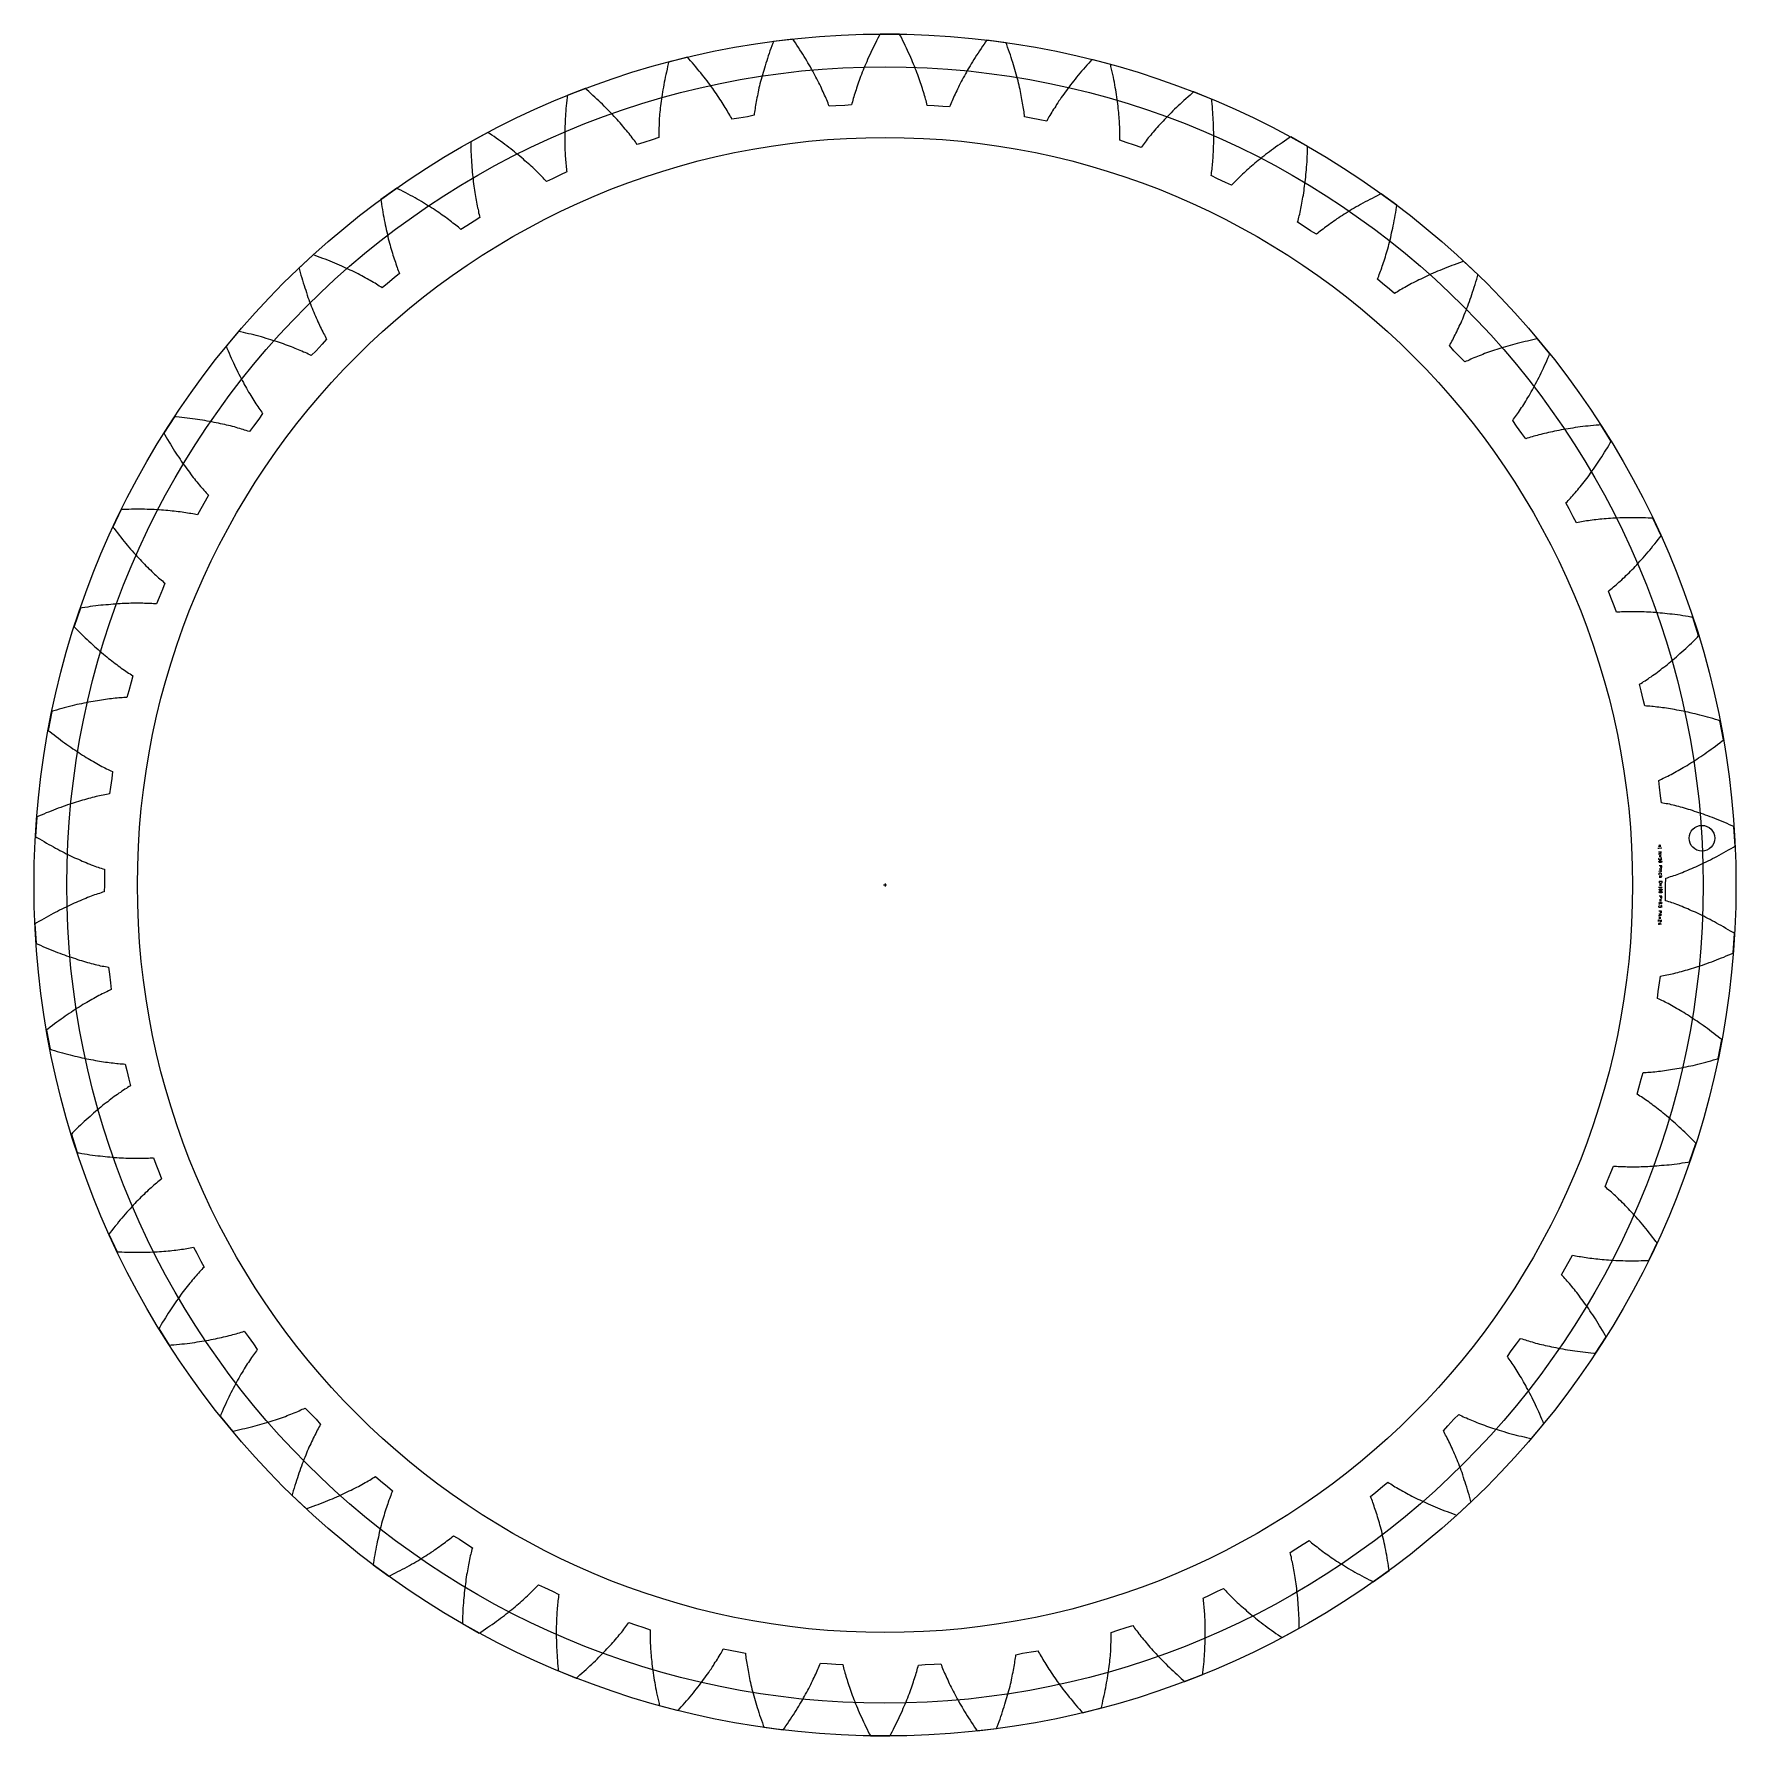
# Model space of a CAD drawing. Extents: x -52 to 52, y -52 to 52.
import ezdxf

# ---------------------------------------------------------------- set-up
doc = ezdxf.new("R2010")
doc.units = 0
doc.header["$MEASUREMENT"] = 0
for name, color, linetype in [('gear', 7, 'CONTINUOUS'), ('gear_guides', 5, 'CONTINUOUS'), ('gear_texts', 7, 'CONTINUOUS')]:
    doc.layers.add(name, color=color, linetype=linetype)

msp = doc.modelspace()

# ---------------------------------------------------------------- linework, layer by layer
at = {"layer": 'gear'}
msp.add_lwpolyline([(47.7, 0), (47.71, 0.42), (47.81, 0.44), (47.9, 0.48), (48, 0.51), (48.1, 0.54), (48.2, 0.58), (48.3, 0.61), (48.4, 0.65), (48.51, 0.69), (48.62, 0.73), (48.73, 0.77), (48.84, 0.82), (48.95, 0.86), (49.06, 0.91), (49.18, 0.96), (49.3, 1.01), (49.42, 1.06), (49.54, 1.11), (49.66, 1.17), (49.79, 1.23), (49.92, 1.29), (50.04, 1.35), (50.17, 1.41), (50.3, 1.47), (50.44, 1.54), (50.57, 1.61), (50.71, 1.68), (50.84, 1.75), (50.98, 1.83), (51.12, 1.9), (51.26, 1.98), (51.41, 2.06), (51.55, 2.15), (51.7, 2.23), (51.84, 2.32), (51.92, 2.36), (51.94, 2.38), (51.94, 2.38), (51.94, 2.38), (51.95, 2.38), (51.95, 2.38), (51.88, 3.56), (51.88, 3.56), (51.88, 3.56), (51.87, 3.56), (51.87, 3.57), (51.85, 3.57), (51.77, 3.61), (51.61, 3.68), (51.46, 3.75), (51.31, 3.81), (51.16, 3.88), (51.01, 3.94), (50.86, 4), (50.71, 4.06), (50.57, 4.12), (50.43, 4.17), (50.28, 4.22), (50.14, 4.27), (50.01, 4.32), (49.87, 4.37), (49.74, 4.42), (49.6, 4.46), (49.47, 4.5), (49.34, 4.55), (49.22, 4.59), (49.09, 4.62), (48.97, 4.66), (48.85, 4.7), (48.73, 4.73), (48.61, 4.76), (48.5, 4.79), (48.38, 4.82), (48.27, 4.85), (48.16, 4.88), (48.05, 4.9), (47.95, 4.93), (47.84, 4.95), (47.74, 4.97), (47.64, 4.99), (47.54, 5.01), (47.45, 5.03), (47.39, 5.44), (47.32, 5.98), (47.28, 6.39), (47.37, 6.43), (47.46, 6.47), (47.55, 6.52), (47.65, 6.56), (47.74, 6.61), (47.84, 6.66), (47.94, 6.71), (48.04, 6.76), (48.14, 6.82), (48.24, 6.87), (48.35, 6.93), (48.46, 6.99), (48.56, 7.05), (48.67, 7.11), (48.78, 7.18), (48.9, 7.24), (49.01, 7.31), (49.13, 7.38), (49.24, 7.46), (49.36, 7.53), (49.48, 7.61), (49.6, 7.69), (49.72, 7.77), (49.85, 7.85), (49.97, 7.94), (50.1, 8.02), (50.22, 8.11), (50.35, 8.2), (50.48, 8.3), (50.61, 8.39), (50.74, 8.49), (50.88, 8.59), (51.01, 8.69), (51.15, 8.8), (51.21, 8.85), (51.23, 8.87), (51.23, 8.87), (51.24, 8.87), (51.24, 8.87), (51.24, 8.87), (51.02, 10.04), (51.02, 10.04), (51.02, 10.04), (51.02, 10.04), (51.01, 10.04), (50.99, 10.04), (50.91, 10.07), (50.75, 10.12), (50.59, 10.17), (50.43, 10.21), (50.27, 10.26), (50.11, 10.3), (49.96, 10.34), (49.8, 10.38), (49.65, 10.42), (49.5, 10.46), (49.36, 10.49), (49.21, 10.52), (49.07, 10.56), (48.93, 10.59), (48.79, 10.62), (48.65, 10.64), (48.52, 10.67), (48.39, 10.69), (48.25, 10.72), (48.13, 10.74), (48, 10.76), (47.87, 10.78), (47.75, 10.8), (47.63, 10.82), (47.51, 10.83), (47.4, 10.85), (47.28, 10.86), (47.17, 10.87), (47.06, 10.89), (46.95, 10.9), (46.85, 10.91), (46.74, 10.92), (46.64, 10.92), (46.54, 10.93), (46.44, 10.94), (46.33, 11.34), (46.2, 11.86), (46.11, 12.27), (46.19, 12.32), (46.28, 12.37), (46.36, 12.43), (46.45, 12.48), (46.54, 12.54), (46.63, 12.6), (46.72, 12.67), (46.81, 12.73), (46.91, 12.8), (47, 12.86), (47.1, 12.93), (47.2, 13.01), (47.3, 13.08), (47.4, 13.16), (47.5, 13.24), (47.6, 13.32), (47.71, 13.4), (47.81, 13.48), (47.92, 13.57), (48.03, 13.66), (48.14, 13.75), (48.25, 13.84), (48.36, 13.94), (48.47, 14.04), (48.58, 14.14), (48.7, 14.24), (48.81, 14.34), (48.93, 14.45), (49.04, 14.56), (49.16, 14.67), (49.28, 14.78), (49.4, 14.9), (49.52, 15.02), (49.64, 15.14), (49.7, 15.2), (49.71, 15.22), (49.72, 15.22), (49.72, 15.22), (49.72, 15.22), (49.72, 15.22), (49.36, 16.35), (49.36, 16.35), (49.36, 16.35), (49.36, 16.35), (49.35, 16.35), (49.33, 16.36), (49.25, 16.37), (49.08, 16.4), (48.91, 16.43), (48.75, 16.45), (48.59, 16.48), (48.42, 16.5), (48.27, 16.52), (48.11, 16.54), (47.96, 16.56), (47.8, 16.58), (47.65, 16.6), (47.51, 16.61), (47.36, 16.62), (47.22, 16.64), (47.08, 16.65), (46.94, 16.66), (46.8, 16.67), (46.66, 16.67), (46.53, 16.68), (46.4, 16.69), (46.27, 16.69), (46.15, 16.7), (46.02, 16.7), (45.9, 16.7), (45.78, 16.7), (45.66, 16.7), (45.55, 16.7), (45.43, 16.7), (45.32, 16.7), (45.22, 16.7), (45.11, 16.69), (45, 16.69), (44.9, 16.68), (44.8, 16.68), (44.71, 16.67), (44.55, 17.06), (44.35, 17.56), (44.21, 17.95), (44.28, 18.01), (44.36, 18.07), (44.44, 18.14), (44.52, 18.21), (44.6, 18.28), (44.68, 18.35), (44.76, 18.42), (44.85, 18.5), (44.93, 18.57), (45.02, 18.65), (45.11, 18.74), (45.2, 18.82), (45.28, 18.91), (45.38, 18.99), (45.47, 19.08), (45.56, 19.18), (45.65, 19.27), (45.75, 19.37), (45.84, 19.47), (45.94, 19.57), (46.03, 19.67), (46.13, 19.78), (46.23, 19.89), (46.33, 20), (46.43, 20.11), (46.53, 20.23), (46.63, 20.35), (46.73, 20.47), (46.83, 20.59), (46.93, 20.72), (47.04, 20.84), (47.14, 20.97), (47.25, 21.11), (47.35, 21.24), (47.4, 21.31), (47.42, 21.33), (47.42, 21.33), (47.42, 21.33), (47.42, 21.34), (47.42, 21.34), (46.92, 22.41), (46.92, 22.41), (46.92, 22.41), (46.92, 22.41), (46.91, 22.41), (46.89, 22.41), (46.81, 22.41), (46.64, 22.42), (46.47, 22.43), (46.3, 22.43), (46.14, 22.44), (45.97, 22.44), (45.82, 22.44), (45.66, 22.44), (45.5, 22.44), (45.35, 22.44), (45.2, 22.44), (45.05, 22.43), (44.9, 22.43), (44.76, 22.42), (44.62, 22.42), (44.48, 22.41), (44.34, 22.4), (44.21, 22.39), (44.07, 22.38), (43.94, 22.37), (43.81, 22.36), (43.69, 22.35), (43.57, 22.34), (43.44, 22.32), (43.33, 22.31), (43.21, 22.29), (43.09, 22.28), (42.98, 22.26), (42.87, 22.25), (42.77, 22.23), (42.66, 22.21), (42.56, 22.2), (42.46, 22.18), (42.36, 22.16), (42.26, 22.14), (42.06, 22.5), (41.8, 22.98), (41.61, 23.35), (41.68, 23.42), (41.75, 23.49), (41.82, 23.57), (41.89, 23.64), (41.96, 23.72), (42.03, 23.8), (42.1, 23.89), (42.18, 23.97), (42.25, 24.06), (42.33, 24.15), (42.4, 24.24), (42.48, 24.34), (42.56, 24.43), (42.64, 24.53), (42.72, 24.63), (42.8, 24.74), (42.88, 24.84), (42.96, 24.95), (43.04, 25.06), (43.12, 25.17), (43.2, 25.29), (43.29, 25.41), (43.37, 25.53), (43.46, 25.65), (43.54, 25.77), (43.63, 25.9), (43.71, 26.03), (43.8, 26.16), (43.88, 26.3), (43.97, 26.44), (44.05, 26.57), (44.14, 26.72), (44.23, 26.86), (44.31, 27.01), (44.36, 27.08), (44.37, 27.1), (44.37, 27.11), (44.37, 27.11), (44.37, 27.11), (44.37, 27.11), (43.75, 28.11), (43.75, 28.11), (43.74, 28.11), (43.74, 28.11), (43.74, 28.11), (43.71, 28.11), (43.63, 28.1), (43.46, 28.09), (43.29, 28.08), (43.12, 28.06), (42.96, 28.04), (42.8, 28.03), (42.64, 28.01), (42.48, 27.99), (42.33, 27.97), (42.18, 27.95), (42.03, 27.92), (41.88, 27.9), (41.74, 27.88), (41.6, 27.86), (41.46, 27.83), (41.32, 27.81), (41.18, 27.78), (41.05, 27.76), (40.92, 27.73), (40.79, 27.7), (40.67, 27.67), (40.54, 27.65), (40.42, 27.62), (40.3, 27.59), (40.19, 27.56), (40.07, 27.53), (39.96, 27.5), (39.85, 27.47), (39.75, 27.45), (39.64, 27.42), (39.54, 27.39), (39.44, 27.36), (39.34, 27.33), (39.25, 27.3), (39.16, 27.27), (38.91, 27.6), (38.59, 28.04), (38.36, 28.38), (38.41, 28.46), (38.47, 28.54), (38.53, 28.62), (38.59, 28.71), (38.65, 28.79), (38.71, 28.88), (38.78, 28.98), (38.84, 29.07), (38.9, 29.17), (38.97, 29.26), (39.03, 29.37), (39.1, 29.47), (39.16, 29.57), (39.23, 29.68), (39.29, 29.79), (39.36, 29.9), (39.43, 30.02), (39.49, 30.14), (39.56, 30.26), (39.63, 30.38), (39.69, 30.5), (39.76, 30.63), (39.83, 30.76), (39.9, 30.89), (39.97, 31.03), (40.04, 31.16), (40.1, 31.3), (40.17, 31.45), (40.24, 31.59), (40.31, 31.74), (40.38, 31.89), (40.44, 32.04), (40.51, 32.19), (40.58, 32.35), (40.61, 32.43), (40.62, 32.45), (40.62, 32.45), (40.63, 32.46), (40.63, 32.46), (40.63, 32.46), (39.88, 33.37), (39.88, 33.37), (39.88, 33.37), (39.87, 33.37), (39.87, 33.37), (39.85, 33.37), (39.76, 33.35), (39.59, 33.32), (39.43, 33.28), (39.27, 33.24), (39.11, 33.21), (38.95, 33.17), (38.79, 33.13), (38.64, 33.09), (38.49, 33.05), (38.34, 33.01), (38.2, 32.97), (38.06, 32.93), (37.92, 32.89), (37.78, 32.85), (37.64, 32.81), (37.51, 32.77), (37.38, 32.72), (37.25, 32.68), (37.12, 32.64), (37, 32.6), (36.88, 32.55), (36.76, 32.51), (36.64, 32.47), (36.53, 32.42), (36.42, 32.38), (36.31, 32.34), (36.2, 32.3), (36.1, 32.25), (35.99, 32.21), (35.89, 32.17), (35.8, 32.13), (35.7, 32.08), (35.61, 32.04), (35.52, 32), (35.43, 31.96), (35.14, 32.26), (34.77, 32.65), (34.5, 32.96), (34.54, 33.05), (34.59, 33.14), (34.64, 33.23), (34.69, 33.32), (34.74, 33.41), (34.79, 33.51), (34.84, 33.61), (34.89, 33.71), (34.94, 33.81), (34.99, 33.92), (35.04, 34.03), (35.09, 34.14), (35.15, 34.25), (35.2, 34.36), (35.25, 34.48), (35.3, 34.6), (35.35, 34.72), (35.4, 34.85), (35.46, 34.98), (35.51, 35.11), (35.56, 35.24), (35.61, 35.37), (35.66, 35.51), (35.71, 35.65), (35.76, 35.79), (35.81, 35.94), (35.86, 36.08), (35.91, 36.23), (35.96, 36.38), (36.01, 36.54), (36.06, 36.7), (36.11, 36.86), (36.16, 37.02), (36.21, 37.18), (36.23, 37.26), (36.23, 37.28), (36.24, 37.29), (36.24, 37.29), (36.24, 37.29), (36.24, 37.29), (35.38, 38.11), (35.38, 38.11), (35.38, 38.11), (35.38, 38.11), (35.37, 38.11), (35.35, 38.1), (35.27, 38.07), (35.11, 38.02), (34.95, 37.96), (34.79, 37.9), (34.64, 37.85), (34.49, 37.79), (34.34, 37.73), (34.19, 37.67), (34.05, 37.62), (33.9, 37.56), (33.76, 37.5), (33.63, 37.44), (33.49, 37.38), (33.36, 37.33), (33.23, 37.27), (33.11, 37.21), (32.98, 37.15), (32.86, 37.09), (32.74, 37.03), (32.62, 36.98), (32.51, 36.92), (32.39, 36.86), (32.28, 36.8), (32.18, 36.75), (32.07, 36.69), (31.97, 36.63), (31.87, 36.58), (31.77, 36.52), (31.67, 36.47), (31.58, 36.41), (31.49, 36.36), (31.4, 36.31), (31.31, 36.25), (31.23, 36.2), (31.14, 36.15), (30.82, 36.41), (30.41, 36.75), (30.09, 37.03), (30.13, 37.12), (30.17, 37.21), (30.2, 37.31), (30.24, 37.4), (30.28, 37.5), (30.32, 37.6), (30.35, 37.71), (30.39, 37.81), (30.43, 37.92), (30.46, 38.04), (30.5, 38.15), (30.54, 38.27), (30.58, 38.38), (30.61, 38.5), (30.65, 38.63), (30.68, 38.75), (30.72, 38.88), (30.76, 39.01), (30.79, 39.14), (30.83, 39.28), (30.86, 39.42), (30.9, 39.56), (30.93, 39.7), (30.96, 39.85), (31, 39.99), (31.03, 40.14), (31.06, 40.29), (31.09, 40.45), (31.12, 40.61), (31.15, 40.76), (31.18, 40.93), (31.21, 41.09), (31.23, 41.26), (31.26, 41.43), (31.27, 41.51), (31.28, 41.53), (31.28, 41.54), (31.28, 41.54), (31.28, 41.54), (31.28, 41.54), (30.32, 42.24), (30.32, 42.24), (30.32, 42.24), (30.32, 42.24), (30.32, 42.24), (30.3, 42.23), (30.22, 42.19), (30.07, 42.12), (29.91, 42.04), (29.77, 41.96), (29.62, 41.89), (29.48, 41.81), (29.34, 41.74), (29.2, 41.66), (29.06, 41.59), (28.93, 41.51), (28.8, 41.44), (28.67, 41.36), (28.54, 41.29), (28.42, 41.21), (28.3, 41.14), (28.18, 41.06), (28.06, 40.99), (27.95, 40.92), (27.84, 40.85), (27.73, 40.77), (27.62, 40.7), (27.52, 40.63), (27.42, 40.56), (27.32, 40.49), (27.22, 40.42), (27.12, 40.35), (27.03, 40.28), (26.94, 40.22), (26.85, 40.15), (26.77, 40.08), (26.68, 40.02), (26.6, 39.95), (26.52, 39.89), (26.44, 39.83), (26.37, 39.77), (26.01, 39.98), (25.56, 40.27), (25.21, 40.51), (25.24, 40.6), (25.26, 40.7), (25.29, 40.8), (25.31, 40.9), (25.34, 41), (25.36, 41.11), (25.39, 41.22), (25.41, 41.33), (25.43, 41.44), (25.46, 41.55), (25.48, 41.67), (25.5, 41.79), (25.52, 41.91), (25.54, 42.04), (25.57, 42.16), (25.59, 42.29), (25.61, 42.43), (25.62, 42.56), (25.64, 42.7), (25.66, 42.83), (25.68, 42.97), (25.69, 43.12), (25.71, 43.26), (25.72, 43.41), (25.74, 43.56), (25.75, 43.71), (25.76, 43.87), (25.77, 44.03), (25.79, 44.19), (25.79, 44.35), (25.8, 44.51), (25.81, 44.68), (25.82, 44.85), (25.82, 45.02), (25.82, 45.1), (25.82, 45.12), (25.82, 45.13), (25.82, 45.13), (25.82, 45.13), (25.82, 45.13), (24.79, 45.71), (24.79, 45.71), (24.79, 45.71), (24.79, 45.71), (24.78, 45.7), (24.76, 45.69), (24.69, 45.65), (24.55, 45.55), (24.41, 45.46), (24.27, 45.36), (24.14, 45.27), (24, 45.18), (23.87, 45.09), (23.75, 44.99), (23.62, 44.9), (23.5, 44.81), (23.38, 44.72), (23.26, 44.63), (23.14, 44.54), (23.03, 44.45), (22.92, 44.36), (22.81, 44.27), (22.71, 44.19), (22.6, 44.1), (22.5, 44.01), (22.4, 43.93), (22.3, 43.84), (22.21, 43.76), (22.12, 43.68), (22.03, 43.59), (21.94, 43.51), (21.85, 43.43), (21.77, 43.35), (21.69, 43.28), (21.61, 43.2), (21.53, 43.12), (21.46, 43.05), (21.38, 42.97), (21.31, 42.9), (21.24, 42.83), (21.18, 42.76), (20.8, 42.93), (20.31, 43.16), (19.94, 43.35), (19.95, 43.44), (19.96, 43.54), (19.98, 43.64), (19.99, 43.75), (20, 43.85), (20.01, 43.96), (20.02, 44.07), (20.03, 44.18), (20.04, 44.3), (20.05, 44.42), (20.06, 44.54), (20.06, 44.66), (20.07, 44.78), (20.07, 44.91), (20.08, 45.04), (20.08, 45.17), (20.09, 45.3), (20.09, 45.44), (20.09, 45.57), (20.09, 45.71), (20.09, 45.85), (20.09, 46), (20.08, 46.14), (20.08, 46.29), (20.08, 46.44), (20.07, 46.6), (20.06, 46.75), (20.05, 46.91), (20.04, 47.07), (20.03, 47.23), (20.02, 47.39), (20.01, 47.56), (19.99, 47.73), (19.98, 47.9), (19.97, 47.98), (19.96, 48.01), (19.96, 48.01), (19.96, 48.01), (19.96, 48.01), (19.96, 48.02), (18.87, 48.46), (18.87, 48.46), (18.86, 48.46), (18.86, 48.45), (18.86, 48.45), (18.84, 48.44), (18.78, 48.38), (18.65, 48.27), (18.52, 48.16), (18.39, 48.05), (18.27, 47.94), (18.15, 47.83), (18.04, 47.72), (17.92, 47.61), (17.81, 47.51), (17.7, 47.4), (17.59, 47.3), (17.48, 47.19), (17.38, 47.09), (17.28, 46.99), (17.18, 46.88), (17.08, 46.78), (16.99, 46.68), (16.9, 46.58), (16.81, 46.49), (16.72, 46.39), (16.63, 46.29), (16.55, 46.2), (16.47, 46.1), (16.39, 46.01), (16.31, 45.92), (16.24, 45.83), (16.16, 45.74), (16.09, 45.65), (16.02, 45.57), (15.96, 45.48), (15.89, 45.4), (15.83, 45.31), (15.77, 45.23), (15.71, 45.15), (15.65, 45.07), (15.25, 45.2), (14.74, 45.37), (14.35, 45.51), (14.35, 45.6), (14.35, 45.7), (14.35, 45.8), (14.35, 45.91), (14.35, 46.01), (14.34, 46.12), (14.34, 46.23), (14.34, 46.35), (14.33, 46.46), (14.32, 46.58), (14.32, 46.7), (14.31, 46.82), (14.3, 46.94), (14.29, 47.07), (14.28, 47.2), (14.26, 47.33), (14.25, 47.46), (14.24, 47.59), (14.22, 47.73), (14.2, 47.87), (14.18, 48.01), (14.16, 48.15), (14.14, 48.3), (14.12, 48.45), (14.1, 48.59), (14.07, 48.74), (14.04, 48.9), (14.02, 49.05), (13.99, 49.21), (13.96, 49.37), (13.92, 49.53), (13.89, 49.69), (13.85, 49.86), (13.81, 50.02), (13.8, 50.11), (13.79, 50.13), (13.79, 50.13), (13.79, 50.14), (13.79, 50.14), (13.79, 50.14), (12.64, 50.44), (12.64, 50.44), (12.64, 50.44), (12.64, 50.44), (12.64, 50.43), (12.62, 50.42), (12.56, 50.35), (12.45, 50.23), (12.34, 50.1), (12.23, 49.98), (12.12, 49.85), (12.01, 49.73), (11.91, 49.61), (11.81, 49.48), (11.71, 49.36), (11.62, 49.25), (11.52, 49.13), (11.43, 49.01), (11.34, 48.9), (11.25, 48.78), (11.17, 48.67), (11.09, 48.55), (11, 48.44), (10.93, 48.33), (10.85, 48.23), (10.77, 48.12), (10.7, 48.01), (10.63, 47.91), (10.56, 47.8), (10.49, 47.7), (10.43, 47.6), (10.37, 47.5), (10.3, 47.41), (10.24, 47.31), (10.19, 47.22), (10.13, 47.12), (10.08, 47.03), (10.02, 46.94), (9.97, 46.85), (9.93, 46.77), (9.88, 46.68), (9.47, 46.75), (8.94, 46.86), (8.53, 46.94), (8.52, 47.04), (8.51, 47.14), (8.5, 47.24), (8.48, 47.34), (8.47, 47.45), (8.45, 47.56), (8.43, 47.67), (8.41, 47.78), (8.39, 47.89), (8.37, 48.01), (8.35, 48.12), (8.33, 48.24), (8.3, 48.37), (8.28, 48.49), (8.25, 48.61), (8.22, 48.74), (8.19, 48.87), (8.16, 49), (8.13, 49.14), (8.09, 49.27), (8.05, 49.41), (8.02, 49.55), (7.98, 49.69), (7.94, 49.83), (7.89, 49.98), (7.85, 50.12), (7.81, 50.27), (7.76, 50.42), (7.71, 50.57), (7.66, 50.73), (7.61, 50.88), (7.55, 51.04), (7.49, 51.2), (7.44, 51.36), (7.41, 51.44), (7.4, 51.46), (7.4, 51.47), (7.4, 51.47), (7.4, 51.47), (7.4, 51.47), (6.22, 51.63), (6.22, 51.63), (6.22, 51.62), (6.22, 51.62), (6.22, 51.62), (6.2, 51.6), (6.15, 51.53), (6.06, 51.39), (5.96, 51.25), (5.87, 51.11), (5.78, 50.98), (5.69, 50.84), (5.6, 50.71), (5.52, 50.57), (5.43, 50.44), (5.35, 50.31), (5.27, 50.18), (5.2, 50.06), (5.12, 49.93), (5.05, 49.81), (4.98, 49.68), (4.91, 49.56), (4.85, 49.44), (4.78, 49.32), (4.72, 49.21), (4.66, 49.09), (4.6, 48.98), (4.54, 48.86), (4.49, 48.75), (4.43, 48.64), (4.38, 48.53), (4.33, 48.43), (4.28, 48.32), (4.23, 48.22), (4.19, 48.12), (4.15, 48.02), (4.1, 47.92), (4.06, 47.83), (4.02, 47.73), (3.99, 47.64), (3.95, 47.55), (3.53, 47.57), (3, 47.61), (2.58, 47.64), (2.56, 47.74), (2.53, 47.84), (2.51, 47.93), (2.48, 48.03), (2.45, 48.14), (2.42, 48.24), (2.39, 48.35), (2.36, 48.46), (2.32, 48.57), (2.29, 48.68), (2.25, 48.79), (2.21, 48.91), (2.17, 49.02), (2.13, 49.14), (2.09, 49.27), (2.05, 49.39), (2, 49.51), (1.95, 49.64), (1.9, 49.77), (1.85, 49.9), (1.8, 50.03), (1.74, 50.16), (1.69, 50.3), (1.63, 50.43), (1.57, 50.57), (1.51, 50.71), (1.44, 50.85), (1.38, 51), (1.31, 51.14), (1.24, 51.29), (1.17, 51.44), (1.09, 51.59), (1.02, 51.74), (0.94, 51.89), (0.9, 51.96), (0.89, 51.98), (0.89, 51.99), (0.89, 51.99), (0.89, 51.99), (0.89, 51.99), (-0.3, 52), (-0.3, 52), (-0.3, 52), (-0.3, 52), (-0.3, 51.99), (-0.31, 51.97), (-0.35, 51.9), (-0.43, 51.74), (-0.51, 51.59), (-0.58, 51.45), (-0.66, 51.3), (-0.73, 51.15), (-0.8, 51.01), (-0.87, 50.87), (-0.93, 50.73), (-1, 50.59), (-1.06, 50.45), (-1.12, 50.31), (-1.17, 50.18), (-1.23, 50.05), (-1.29, 49.92), (-1.34, 49.79), (-1.39, 49.66), (-1.44, 49.53), (-1.49, 49.41), (-1.53, 49.29), (-1.58, 49.17), (-1.62, 49.05), (-1.66, 48.93), (-1.7, 48.81), (-1.74, 48.7), (-1.77, 48.59), (-1.81, 48.48), (-1.84, 48.37), (-1.88, 48.27), (-1.91, 48.16), (-1.94, 48.06), (-1.96, 47.96), (-1.99, 47.86), (-2.02, 47.76), (-2.04, 47.67), (-2.46, 47.64), (-3, 47.61), (-3.41, 47.59), (-3.45, 47.68), (-3.48, 47.78), (-3.52, 47.87), (-3.56, 47.97), (-3.6, 48.06), (-3.64, 48.16), (-3.69, 48.27), (-3.73, 48.37), (-3.78, 48.47), (-3.83, 48.58), (-3.88, 48.69), (-3.93, 48.8), (-3.99, 48.91), (-4.04, 49.02), (-4.1, 49.14), (-4.16, 49.26), (-4.22, 49.37), (-4.28, 49.49), (-4.35, 49.61), (-4.42, 49.74), (-4.49, 49.86), (-4.56, 49.99), (-4.63, 50.11), (-4.71, 50.24), (-4.78, 50.37), (-4.86, 50.5), (-4.94, 50.63), (-5.03, 50.77), (-5.11, 50.9), (-5.2, 51.04), (-5.29, 51.18), (-5.38, 51.32), (-5.47, 51.46), (-5.57, 51.6), (-5.62, 51.67), (-5.63, 51.69), (-5.63, 51.69), (-5.64, 51.69), (-5.64, 51.69), (-5.64, 51.69), (-6.81, 51.55), (-6.81, 51.55), (-6.81, 51.55), (-6.81, 51.55), (-6.82, 51.54), (-6.82, 51.52), (-6.85, 51.44), (-6.91, 51.28), (-6.97, 51.12), (-7.03, 50.97), (-7.08, 50.81), (-7.13, 50.66), (-7.19, 50.51), (-7.23, 50.36), (-7.28, 50.21), (-7.33, 50.06), (-7.37, 49.92), (-7.41, 49.78), (-7.45, 49.64), (-7.49, 49.5), (-7.53, 49.36), (-7.57, 49.23), (-7.6, 49.09), (-7.64, 48.96), (-7.67, 48.83), (-7.7, 48.71), (-7.73, 48.58), (-7.75, 48.46), (-7.78, 48.34), (-7.8, 48.22), (-7.83, 48.1), (-7.85, 47.98), (-7.87, 47.87), (-7.89, 47.76), (-7.91, 47.65), (-7.93, 47.54), (-7.94, 47.44), (-7.96, 47.33), (-7.97, 47.23), (-7.99, 47.14), (-8, 47.04), (-8.41, 46.95), (-8.94, 46.86), (-9.35, 46.79), (-9.39, 46.88), (-9.44, 46.96), (-9.49, 47.05), (-9.54, 47.14), (-9.6, 47.23), (-9.65, 47.33), (-9.71, 47.42), (-9.77, 47.52), (-9.83, 47.62), (-9.89, 47.72), (-9.95, 47.82), (-10.02, 47.92), (-10.09, 48.03), (-10.16, 48.13), (-10.23, 48.24), (-10.3, 48.35), (-10.38, 48.45), (-10.45, 48.57), (-10.53, 48.68), (-10.62, 48.79), (-10.7, 48.91), (-10.79, 49.02), (-10.87, 49.14), (-10.96, 49.26), (-11.06, 49.37), (-11.15, 49.49), (-11.25, 49.62), (-11.35, 49.74), (-11.45, 49.86), (-11.55, 49.99), (-11.66, 50.11), (-11.77, 50.24), (-11.88, 50.36), (-11.99, 50.49), (-12.05, 50.56), (-12.07, 50.57), (-12.07, 50.58), (-12.07, 50.58), (-12.07, 50.58), (-12.07, 50.58), (-13.22, 50.29), (-13.22, 50.29), (-13.22, 50.29), (-13.22, 50.29), (-13.22, 50.28), (-13.23, 50.26), (-13.25, 50.18), (-13.29, 50.01), (-13.32, 49.85), (-13.36, 49.68), (-13.39, 49.52), (-13.43, 49.37), (-13.46, 49.21), (-13.49, 49.05), (-13.52, 48.9), (-13.54, 48.75), (-13.57, 48.6), (-13.59, 48.46), (-13.62, 48.31), (-13.64, 48.17), (-13.66, 48.03), (-13.68, 47.89), (-13.7, 47.75), (-13.71, 47.62), (-13.73, 47.49), (-13.74, 47.36), (-13.75, 47.23), (-13.77, 47.1), (-13.78, 46.98), (-13.79, 46.86), (-13.79, 46.74), (-13.8, 46.62), (-13.81, 46.51), (-13.81, 46.39), (-13.82, 46.28), (-13.82, 46.17), (-13.83, 46.07), (-13.83, 45.96), (-13.83, 45.86), (-13.83, 45.76), (-13.83, 45.67), (-14.22, 45.53), (-14.74, 45.37), (-15.14, 45.25), (-15.2, 45.33), (-15.25, 45.41), (-15.31, 45.49), (-15.38, 45.57), (-15.44, 45.66), (-15.51, 45.75), (-15.57, 45.83), (-15.64, 45.92), (-15.72, 46.01), (-15.79, 46.1), (-15.87, 46.19), (-15.95, 46.29), (-16.03, 46.38), (-16.11, 46.48), (-16.19, 46.58), (-16.28, 46.67), (-16.37, 46.77), (-16.46, 46.87), (-16.55, 46.97), (-16.65, 47.08), (-16.75, 47.18), (-16.85, 47.28), (-16.95, 47.39), (-17.05, 47.49), (-17.16, 47.6), (-17.27, 47.71), (-17.38, 47.81), (-17.49, 47.92), (-17.61, 48.03), (-17.73, 48.14), (-17.85, 48.25), (-17.97, 48.37), (-18.1, 48.48), (-18.23, 48.59), (-18.29, 48.65), (-18.31, 48.66), (-18.31, 48.66), (-18.31, 48.67), (-18.32, 48.67), (-18.32, 48.67), (-19.42, 48.24), (-19.42, 48.24), (-19.42, 48.24), (-19.42, 48.23), (-19.42, 48.23), (-19.42, 48.21), (-19.43, 48.12), (-19.45, 47.95), (-19.47, 47.78), (-19.48, 47.62), (-19.5, 47.45), (-19.51, 47.29), (-19.52, 47.13), (-19.53, 46.98), (-19.54, 46.82), (-19.55, 46.67), (-19.55, 46.52), (-19.56, 46.37), (-19.56, 46.22), (-19.57, 46.08), (-19.57, 45.94), (-19.57, 45.8), (-19.57, 45.66), (-19.57, 45.52), (-19.57, 45.39), (-19.57, 45.26), (-19.56, 45.13), (-19.56, 45.01), (-19.56, 44.88), (-19.55, 44.76), (-19.54, 44.64), (-19.54, 44.52), (-19.53, 44.41), (-19.52, 44.3), (-19.51, 44.19), (-19.5, 44.08), (-19.49, 43.97), (-19.48, 43.87), (-19.47, 43.77), (-19.46, 43.67), (-19.45, 43.57), (-19.82, 43.39), (-20.31, 43.16), (-20.69, 42.99), (-20.76, 43.07), (-20.82, 43.14), (-20.89, 43.21), (-20.97, 43.29), (-21.04, 43.36), (-21.12, 43.44), (-21.2, 43.52), (-21.28, 43.6), (-21.36, 43.68), (-21.44, 43.76), (-21.53, 43.84), (-21.62, 43.92), (-21.71, 44.01), (-21.81, 44.09), (-21.9, 44.18), (-22, 44.26), (-22.1, 44.35), (-22.2, 44.44), (-22.31, 44.53), (-22.42, 44.62), (-22.53, 44.71), (-22.64, 44.8), (-22.75, 44.89), (-22.87, 44.98), (-22.99, 45.07), (-23.11, 45.17), (-23.24, 45.26), (-23.36, 45.35), (-23.49, 45.45), (-23.62, 45.54), (-23.76, 45.64), (-23.89, 45.73), (-24.03, 45.83), (-24.17, 45.92), (-24.24, 45.97), (-24.26, 45.98), (-24.27, 45.99), (-24.27, 45.99), (-24.27, 45.99), (-24.27, 45.99), (-25.31, 45.42), (-25.31, 45.42), (-25.31, 45.42), (-25.31, 45.42), (-25.31, 45.41), (-25.31, 45.39), (-25.31, 45.31), (-25.31, 45.14), (-25.3, 44.97), (-25.3, 44.8), (-25.29, 44.64), (-25.28, 44.47), (-25.27, 44.32), (-25.26, 44.16), (-25.25, 44), (-25.24, 43.85), (-25.23, 43.7), (-25.22, 43.55), (-25.2, 43.41), (-25.19, 43.26), (-25.17, 43.12), (-25.16, 42.98), (-25.14, 42.85), (-25.12, 42.71), (-25.1, 42.58), (-25.09, 42.45), (-25.07, 42.32), (-25.05, 42.2), (-25.03, 42.08), (-25.01, 41.96), (-24.98, 41.84), (-24.96, 41.72), (-24.94, 41.61), (-24.92, 41.5), (-24.9, 41.39), (-24.87, 41.29), (-24.85, 41.18), (-24.83, 41.08), (-24.8, 40.98), (-24.78, 40.88), (-24.75, 40.79), (-25.1, 40.56), (-25.56, 40.27), (-25.92, 40.06), (-25.99, 40.12), (-26.07, 40.19), (-26.15, 40.25), (-26.23, 40.32), (-26.31, 40.38), (-26.4, 40.45), (-26.48, 40.52), (-26.57, 40.59), (-26.67, 40.66), (-26.76, 40.73), (-26.86, 40.8), (-26.96, 40.87), (-27.06, 40.94), (-27.16, 41.01), (-27.27, 41.09), (-27.37, 41.16), (-27.49, 41.23), (-27.6, 41.31), (-27.71, 41.38), (-27.83, 41.46), (-27.95, 41.53), (-28.07, 41.61), (-28.2, 41.68), (-28.33, 41.76), (-28.46, 41.84), (-28.59, 41.91), (-28.72, 41.99), (-28.86, 42.07), (-29, 42.14), (-29.14, 42.22), (-29.29, 42.3), (-29.44, 42.38), (-29.59, 42.45), (-29.74, 42.53), (-29.82, 42.57), (-29.83, 42.58), (-29.84, 42.58), (-29.84, 42.58), (-29.84, 42.58), (-29.84, 42.58), (-30.8, 41.89), (-30.8, 41.89), (-30.8, 41.89), (-30.8, 41.89), (-30.8, 41.88), (-30.8, 41.86), (-30.79, 41.78), (-30.76, 41.61), (-30.74, 41.44), (-30.71, 41.28), (-30.69, 41.12), (-30.66, 40.96), (-30.63, 40.8), (-30.6, 40.64), (-30.57, 40.49), (-30.54, 40.34), (-30.51, 40.19), (-30.48, 40.05), (-30.45, 39.91), (-30.41, 39.77), (-30.38, 39.63), (-30.35, 39.49), (-30.31, 39.36), (-30.28, 39.23), (-30.24, 39.1), (-30.21, 38.97), (-30.17, 38.85), (-30.14, 38.73), (-30.1, 38.61), (-30.07, 38.49), (-30.03, 38.38), (-30, 38.27), (-29.96, 38.16), (-29.92, 38.05), (-29.89, 37.95), (-29.85, 37.84), (-29.81, 37.74), (-29.78, 37.65), (-29.74, 37.55), (-29.71, 37.46), (-29.67, 37.37), (-29.99, 37.1), (-30.41, 36.75), (-30.73, 36.5), (-30.81, 36.55), (-30.9, 36.6), (-30.99, 36.66), (-31.07, 36.71), (-31.16, 36.77), (-31.26, 36.82), (-31.35, 36.88), (-31.45, 36.94), (-31.55, 36.99), (-31.65, 37.05), (-31.76, 37.11), (-31.87, 37.17), (-31.97, 37.23), (-32.09, 37.28), (-32.2, 37.34), (-32.32, 37.4), (-32.44, 37.46), (-32.56, 37.52), (-32.68, 37.58), (-32.81, 37.64), (-32.94, 37.7), (-33.07, 37.76), (-33.2, 37.82), (-33.34, 37.88), (-33.48, 37.94), (-33.62, 38), (-33.76, 38.06), (-33.91, 38.12), (-34.05, 38.18), (-34.21, 38.24), (-34.36, 38.29), (-34.52, 38.35), (-34.67, 38.41), (-34.83, 38.47), (-34.92, 38.5), (-34.94, 38.5), (-34.94, 38.51), (-34.94, 38.51), (-34.95, 38.51), (-34.95, 38.51), (-35.81, 37.7), (-35.81, 37.7), (-35.81, 37.7), (-35.81, 37.7), (-35.81, 37.69), (-35.8, 37.67), (-35.78, 37.59), (-35.74, 37.42), (-35.69, 37.26), (-35.64, 37.1), (-35.6, 36.95), (-35.55, 36.79), (-35.5, 36.64), (-35.45, 36.49), (-35.4, 36.34), (-35.36, 36.2), (-35.31, 36.05), (-35.26, 35.91), (-35.21, 35.78), (-35.16, 35.64), (-35.11, 35.51), (-35.06, 35.38), (-35.01, 35.25), (-34.96, 35.12), (-34.91, 35), (-34.86, 34.88), (-34.8, 34.76), (-34.75, 34.65), (-34.7, 34.53), (-34.65, 34.42), (-34.6, 34.31), (-34.55, 34.21), (-34.51, 34.1), (-34.46, 34), (-34.41, 33.9), (-34.36, 33.8), (-34.31, 33.71), (-34.26, 33.62), (-34.21, 33.53), (-34.17, 33.44), (-34.12, 33.35), (-34.4, 33.04), (-34.77, 32.65), (-35.07, 32.36), (-35.15, 32.4), (-35.24, 32.44), (-35.34, 32.49), (-35.43, 32.53), (-35.53, 32.57), (-35.63, 32.62), (-35.73, 32.66), (-35.83, 32.7), (-35.94, 32.75), (-36.05, 32.79), (-36.16, 32.84), (-36.27, 32.88), (-36.39, 32.93), (-36.51, 32.97), (-36.63, 33.01), (-36.75, 33.06), (-36.88, 33.1), (-37, 33.15), (-37.13, 33.19), (-37.27, 33.23), (-37.4, 33.28), (-37.54, 33.32), (-37.68, 33.36), (-37.82, 33.4), (-37.97, 33.45), (-38.11, 33.49), (-38.26, 33.53), (-38.42, 33.57), (-38.57, 33.61), (-38.73, 33.65), (-38.89, 33.69), (-39.05, 33.72), (-39.21, 33.76), (-39.38, 33.8), (-39.47, 33.82), (-39.49, 33.82), (-39.49, 33.82), (-39.49, 33.82), (-39.5, 33.82), (-39.5, 33.82), (-40.26, 32.92), (-40.26, 32.92), (-40.25, 32.92), (-40.25, 32.91), (-40.25, 32.91), (-40.24, 32.89), (-40.21, 32.81), (-40.14, 32.65), (-40.08, 32.5), (-40.01, 32.34), (-39.95, 32.19), (-39.88, 32.04), (-39.81, 31.9), (-39.75, 31.76), (-39.68, 31.62), (-39.61, 31.48), (-39.55, 31.34), (-39.48, 31.21), (-39.41, 31.08), (-39.35, 30.95), (-39.28, 30.83), (-39.21, 30.7), (-39.15, 30.58), (-39.08, 30.47), (-39.02, 30.35), (-38.95, 30.24), (-38.89, 30.12), (-38.82, 30.02), (-38.76, 29.91), (-38.7, 29.81), (-38.63, 29.7), (-38.57, 29.6), (-38.51, 29.51), (-38.45, 29.41), (-38.38, 29.32), (-38.32, 29.23), (-38.26, 29.14), (-38.21, 29.06), (-38.15, 28.97), (-38.09, 28.89), (-38.03, 28.81), (-38.27, 28.47), (-38.59, 28.04), (-38.84, 27.71), (-38.94, 27.74), (-39.03, 27.77), (-39.13, 27.8), (-39.23, 27.83), (-39.33, 27.86), (-39.43, 27.89), (-39.54, 27.92), (-39.65, 27.96), (-39.76, 27.99), (-39.87, 28.02), (-39.99, 28.05), (-40.11, 28.08), (-40.23, 28.1), (-40.35, 28.13), (-40.48, 28.16), (-40.6, 28.19), (-40.73, 28.22), (-40.87, 28.25), (-41, 28.27), (-41.14, 28.3), (-41.28, 28.33), (-41.42, 28.35), (-41.56, 28.38), (-41.71, 28.4), (-41.86, 28.42), (-42.01, 28.45), (-42.16, 28.47), (-42.32, 28.49), (-42.48, 28.51), (-42.64, 28.53), (-42.8, 28.55), (-42.97, 28.56), (-43.14, 28.58), (-43.31, 28.6), (-43.39, 28.6), (-43.41, 28.61), (-43.42, 28.61), (-43.42, 28.61), (-43.42, 28.61), (-43.42, 28.61), (-44.06, 27.61), (-44.06, 27.61), (-44.06, 27.61), (-44.06, 27.61), (-44.06, 27.6), (-44.05, 27.58), (-44.01, 27.51), (-43.92, 27.36), (-43.84, 27.22), (-43.75, 27.07), (-43.67, 26.93), (-43.58, 26.79), (-43.5, 26.66), (-43.41, 26.52), (-43.33, 26.39), (-43.25, 26.27), (-43.16, 26.14), (-43.08, 26.02), (-43, 25.9), (-42.92, 25.78), (-42.83, 25.66), (-42.75, 25.55), (-42.67, 25.44), (-42.59, 25.33), (-42.51, 25.22), (-42.43, 25.12), (-42.36, 25.01), (-42.28, 24.91), (-42.2, 24.82), (-42.13, 24.72), (-42.05, 24.63), (-41.98, 24.54), (-41.9, 24.45), (-41.83, 24.36), (-41.76, 24.28), (-41.69, 24.2), (-41.62, 24.12), (-41.55, 24.04), (-41.48, 23.96), (-41.41, 23.89), (-41.34, 23.82), (-41.54, 23.45), (-41.8, 22.98), (-42.01, 22.62), (-42.11, 22.64), (-42.2, 22.66), (-42.3, 22.68), (-42.41, 22.7), (-42.51, 22.71), (-42.62, 22.73), (-42.73, 22.75), (-42.84, 22.77), (-42.95, 22.78), (-43.07, 22.8), (-43.19, 22.81), (-43.31, 22.83), (-43.43, 22.84), (-43.56, 22.85), (-43.69, 22.87), (-43.82, 22.88), (-43.95, 22.89), (-44.08, 22.9), (-44.22, 22.91), (-44.36, 22.92), (-44.5, 22.93), (-44.65, 22.94), (-44.79, 22.94), (-44.94, 22.95), (-45.09, 22.95), (-45.24, 22.96), (-45.4, 22.96), (-45.56, 22.96), (-45.72, 22.96), (-45.88, 22.96), (-46.04, 22.96), (-46.21, 22.95), (-46.38, 22.95), (-46.55, 22.94), (-46.64, 22.94), (-46.66, 22.94), (-46.66, 22.94), (-46.67, 22.94), (-46.67, 22.94), (-46.67, 22.94), (-47.18, 21.87), (-47.18, 21.87), (-47.18, 21.87), (-47.17, 21.87), (-47.17, 21.86), (-47.16, 21.85), (-47.11, 21.78), (-47, 21.64), (-46.9, 21.51), (-46.8, 21.38), (-46.7, 21.25), (-46.6, 21.12), (-46.5, 21), (-46.4, 20.87), (-46.3, 20.76), (-46.2, 20.64), (-46.1, 20.52), (-46, 20.41), (-45.9, 20.3), (-45.81, 20.19), (-45.71, 20.09), (-45.62, 19.99), (-45.52, 19.89), (-45.43, 19.79), (-45.34, 19.69), (-45.25, 19.6), (-45.16, 19.51), (-45.07, 19.42), (-44.98, 19.33), (-44.89, 19.25), (-44.81, 19.16), (-44.72, 19.08), (-44.64, 19), (-44.55, 18.93), (-44.47, 18.85), (-44.39, 18.78), (-44.31, 18.71), (-44.23, 18.64), (-44.15, 18.58), (-44.08, 18.51), (-44, 18.45), (-44.15, 18.06), (-44.35, 17.56), (-44.51, 17.18), (-44.61, 17.18), (-44.71, 17.19), (-44.81, 17.2), (-44.92, 17.2), (-45.02, 17.21), (-45.13, 17.21), (-45.24, 17.21), (-45.36, 17.22), (-45.47, 17.22), (-45.59, 17.22), (-45.71, 17.22), (-45.83, 17.22), (-45.95, 17.22), (-46.08, 17.22), (-46.21, 17.21), (-46.34, 17.21), (-46.47, 17.2), (-46.61, 17.2), (-46.74, 17.19), (-46.88, 17.18), (-47.03, 17.17), (-47.17, 17.16), (-47.31, 17.15), (-47.46, 17.13), (-47.61, 17.12), (-47.77, 17.1), (-47.92, 17.09), (-48.08, 17.07), (-48.23, 17.05), (-48.4, 17.03), (-48.56, 17.01), (-48.72, 16.98), (-48.89, 16.96), (-49.06, 16.93), (-49.14, 16.91), (-49.16, 16.91), (-49.17, 16.91), (-49.17, 16.91), (-49.17, 16.91), (-49.17, 16.91), (-49.55, 15.79), (-49.55, 15.79), (-49.54, 15.79), (-49.54, 15.78), (-49.54, 15.78), (-49.52, 15.76), (-49.46, 15.7), (-49.35, 15.58), (-49.23, 15.46), (-49.11, 15.34), (-48.99, 15.23), (-48.88, 15.11), (-48.76, 15), (-48.65, 14.9), (-48.53, 14.79), (-48.42, 14.69), (-48.31, 14.58), (-48.2, 14.49), (-48.09, 14.39), (-47.98, 14.29), (-47.87, 14.2), (-47.76, 14.11), (-47.66, 14.02), (-47.55, 13.94), (-47.45, 13.85), (-47.35, 13.77), (-47.25, 13.69), (-47.15, 13.62), (-47.05, 13.54), (-46.95, 13.47), (-46.85, 13.4), (-46.76, 13.33), (-46.67, 13.26), (-46.57, 13.19), (-46.48, 13.13), (-46.39, 13.07), (-46.31, 13.01), (-46.22, 12.95), (-46.13, 12.9), (-46.05, 12.84), (-45.97, 12.79), (-46.06, 12.39), (-46.2, 11.86), (-46.32, 11.46), (-46.41, 11.46), (-46.51, 11.45), (-46.61, 11.44), (-46.72, 11.44), (-46.82, 11.43), (-46.93, 11.42), (-47.04, 11.41), (-47.16, 11.4), (-47.27, 11.38), (-47.39, 11.37), (-47.51, 11.36), (-47.63, 11.34), (-47.75, 11.32), (-47.87, 11.3), (-48, 11.28), (-48.13, 11.26), (-48.26, 11.24), (-48.39, 11.22), (-48.53, 11.19), (-48.67, 11.17), (-48.81, 11.14), (-48.95, 11.11), (-49.09, 11.08), (-49.24, 11.05), (-49.38, 11.02), (-49.53, 10.98), (-49.68, 10.95), (-49.84, 10.91), (-49.99, 10.87), (-50.15, 10.83), (-50.31, 10.79), (-50.47, 10.74), (-50.63, 10.69), (-50.79, 10.65), (-50.88, 10.62), (-50.9, 10.62), (-50.9, 10.61), (-50.9, 10.61), (-50.91, 10.61), (-50.91, 10.61), (-51.13, 9.45), (-51.13, 9.45), (-51.13, 9.45), (-51.13, 9.45), (-51.13, 9.45), (-51.11, 9.43), (-51.04, 9.38), (-50.91, 9.27), (-50.78, 9.17), (-50.64, 9.07), (-50.51, 8.97), (-50.38, 8.87), (-50.26, 8.77), (-50.13, 8.68), (-50, 8.59), (-49.88, 8.5), (-49.75, 8.42), (-49.63, 8.33), (-49.51, 8.25), (-49.39, 8.17), (-49.27, 8.09), (-49.16, 8.01), (-49.04, 7.94), (-48.92, 7.87), (-48.81, 7.8), (-48.7, 7.73), (-48.59, 7.66), (-48.48, 7.6), (-48.37, 7.54), (-48.27, 7.48), (-48.16, 7.42), (-48.06, 7.36), (-47.96, 7.31), (-47.86, 7.25), (-47.76, 7.2), (-47.67, 7.15), (-47.57, 7.1), (-47.48, 7.06), (-47.39, 7.01), (-47.3, 6.97), (-47.21, 6.93), (-47.25, 6.51), (-47.32, 5.98), (-47.39, 5.57), (-47.48, 5.55), (-47.58, 5.53), (-47.68, 5.51), (-47.78, 5.49), (-47.89, 5.47), (-47.99, 5.45), (-48.1, 5.42), (-48.21, 5.4), (-48.32, 5.37), (-48.44, 5.34), (-48.55, 5.31), (-48.67, 5.28), (-48.79, 5.25), (-48.91, 5.21), (-49.04, 5.18), (-49.16, 5.14), (-49.29, 5.1), (-49.42, 5.06), (-49.55, 5.02), (-49.68, 4.98), (-49.82, 4.94), (-49.95, 4.89), (-50.09, 4.84), (-50.23, 4.79), (-50.37, 4.74), (-50.52, 4.69), (-50.66, 4.63), (-50.81, 4.58), (-50.96, 4.52), (-51.11, 4.46), (-51.26, 4.4), (-51.41, 4.33), (-51.57, 4.26), (-51.73, 4.2), (-51.81, 4.16), (-51.83, 4.15), (-51.83, 4.15), (-51.83, 4.15), (-51.83, 4.15), (-51.83, 4.15), (-51.92, 2.97), (-51.91, 2.97), (-51.91, 2.97), (-51.91, 2.97), (-51.91, 2.96), (-51.89, 2.95), (-51.82, 2.91), (-51.67, 2.82), (-51.52, 2.73), (-51.38, 2.65), (-51.24, 2.56), (-51.1, 2.48), (-50.96, 2.41), (-50.82, 2.33), (-50.69, 2.26), (-50.55, 2.18), (-50.42, 2.11), (-50.28, 2.04), (-50.15, 1.98), (-50.03, 1.91), (-49.9, 1.85), (-49.77, 1.79), (-49.65, 1.73), (-49.53, 1.67), (-49.4, 1.62), (-49.28, 1.57), (-49.17, 1.51), (-49.05, 1.46), (-48.94, 1.42), (-48.82, 1.37), (-48.71, 1.32), (-48.6, 1.28), (-48.5, 1.24), (-48.39, 1.2), (-48.29, 1.16), (-48.19, 1.12), (-48.09, 1.09), (-47.99, 1.05), (-47.89, 1.02), (-47.8, 0.99), (-47.7, 0.96), (-47.7, 0.54), (-47.7, 0), (-47.71, -0.42), (-47.81, -0.44), (-47.9, -0.48), (-48, -0.51), (-48.1, -0.54), (-48.2, -0.58), (-48.3, -0.61), (-48.4, -0.65), (-48.51, -0.69), (-48.62, -0.73), (-48.73, -0.77), (-48.84, -0.82), (-48.95, -0.86), (-49.06, -0.91), (-49.18, -0.96), (-49.3, -1.01), (-49.42, -1.06), (-49.54, -1.11), (-49.66, -1.17), (-49.79, -1.23), (-49.92, -1.29), (-50.04, -1.35), (-50.17, -1.41), (-50.3, -1.47), (-50.44, -1.54), (-50.57, -1.61), (-50.71, -1.68), (-50.84, -1.75), (-50.98, -1.83), (-51.12, -1.9), (-51.26, -1.98), (-51.41, -2.06), (-51.55, -2.15), (-51.7, -2.23), (-51.84, -2.32), (-51.92, -2.36), (-51.94, -2.38), (-51.94, -2.38), (-51.94, -2.38), (-51.95, -2.38), (-51.95, -2.38), (-51.88, -3.56), (-51.88, -3.56), (-51.88, -3.56), (-51.87, -3.56), (-51.87, -3.57), (-51.85, -3.57), (-51.77, -3.61), (-51.61, -3.68), (-51.46, -3.75), (-51.31, -3.81), (-51.16, -3.88), (-51.01, -3.94), (-50.86, -4), (-50.71, -4.06), (-50.57, -4.12), (-50.43, -4.17), (-50.28, -4.22), (-50.14, -4.27), (-50.01, -4.32), (-49.87, -4.37), (-49.74, -4.42), (-49.6, -4.46), (-49.47, -4.5), (-49.34, -4.55), (-49.22, -4.59), (-49.09, -4.62), (-48.97, -4.66), (-48.85, -4.7), (-48.73, -4.73), (-48.61, -4.76), (-48.5, -4.79), (-48.38, -4.82), (-48.27, -4.85), (-48.16, -4.88), (-48.05, -4.9), (-47.95, -4.93), (-47.84, -4.95), (-47.74, -4.97), (-47.64, -4.99), (-47.54, -5.01), (-47.45, -5.03), (-47.39, -5.44), (-47.32, -5.98), (-47.28, -6.39), (-47.37, -6.43), (-47.46, -6.47), (-47.55, -6.52), (-47.65, -6.56), (-47.74, -6.61), (-47.84, -6.66), (-47.94, -6.71), (-48.04, -6.76), (-48.14, -6.82), (-48.24, -6.87), (-48.35, -6.93), (-48.46, -6.99), (-48.56, -7.05), (-48.67, -7.11), (-48.78, -7.18), (-48.9, -7.24), (-49.01, -7.31), (-49.13, -7.38), (-49.24, -7.46), (-49.36, -7.53), (-49.48, -7.61), (-49.6, -7.69), (-49.72, -7.77), (-49.85, -7.85), (-49.97, -7.94), (-50.1, -8.02), (-50.22, -8.11), (-50.35, -8.2), (-50.48, -8.3), (-50.61, -8.39), (-50.74, -8.49), (-50.88, -8.59), (-51.01, -8.69), (-51.15, -8.8), (-51.21, -8.85), (-51.23, -8.87), (-51.23, -8.87), (-51.24, -8.87), (-51.24, -8.87), (-51.24, -8.87), (-51.02, -10.04), (-51.02, -10.04), (-51.02, -10.04), (-51.02, -10.04), (-51.01, -10.04), (-50.99, -10.04), (-50.91, -10.07), (-50.75, -10.12), (-50.59, -10.17), (-50.43, -10.21), (-50.27, -10.26), (-50.11, -10.3), (-49.96, -10.34), (-49.8, -10.38), (-49.65, -10.42), (-49.5, -10.46), (-49.36, -10.49), (-49.21, -10.52), (-49.07, -10.56), (-48.93, -10.59), (-48.79, -10.62), (-48.65, -10.64), (-48.52, -10.67), (-48.39, -10.69), (-48.25, -10.72), (-48.13, -10.74), (-48, -10.76), (-47.87, -10.78), (-47.75, -10.8), (-47.63, -10.82), (-47.51, -10.83), (-47.4, -10.85), (-47.28, -10.86), (-47.17, -10.87), (-47.06, -10.89), (-46.95, -10.9), (-46.85, -10.91), (-46.74, -10.92), (-46.64, -10.92), (-46.54, -10.93), (-46.44, -10.94), (-46.33, -11.34), (-46.2, -11.86), (-46.11, -12.27), (-46.19, -12.32), (-46.28, -12.37), (-46.36, -12.43), (-46.45, -12.48), (-46.54, -12.54), (-46.63, -12.6), (-46.72, -12.67), (-46.81, -12.73), (-46.91, -12.8), (-47, -12.86), (-47.1, -12.93), (-47.2, -13.01), (-47.3, -13.08), (-47.4, -13.16), (-47.5, -13.24), (-47.6, -13.32), (-47.71, -13.4), (-47.81, -13.48), (-47.92, -13.57), (-48.03, -13.66), (-48.14, -13.75), (-48.25, -13.84), (-48.36, -13.94), (-48.47, -14.04), (-48.58, -14.14), (-48.7, -14.24), (-48.81, -14.34), (-48.93, -14.45), (-49.04, -14.56), (-49.16, -14.67), (-49.28, -14.78), (-49.4, -14.9), (-49.52, -15.02), (-49.64, -15.14), (-49.7, -15.2), (-49.71, -15.22), (-49.72, -15.22), (-49.72, -15.22), (-49.72, -15.22), (-49.72, -15.22), (-49.36, -16.35), (-49.36, -16.35), (-49.36, -16.35), (-49.36, -16.35), (-49.35, -16.35), (-49.33, -16.36), (-49.25, -16.37), (-49.08, -16.4), (-48.91, -16.43), (-48.75, -16.45), (-48.59, -16.48), (-48.42, -16.5), (-48.27, -16.52), (-48.11, -16.54), (-47.96, -16.56), (-47.8, -16.58), (-47.65, -16.6), (-47.51, -16.61), (-47.36, -16.62), (-47.22, -16.64), (-47.08, -16.65), (-46.94, -16.66), (-46.8, -16.67), (-46.66, -16.67), (-46.53, -16.68), (-46.4, -16.69), (-46.27, -16.69), (-46.15, -16.7), (-46.02, -16.7), (-45.9, -16.7), (-45.78, -16.7), (-45.66, -16.7), (-45.55, -16.7), (-45.43, -16.7), (-45.32, -16.7), (-45.22, -16.7), (-45.11, -16.69), (-45, -16.69), (-44.9, -16.68), (-44.8, -16.68), (-44.71, -16.67), (-44.55, -17.06), (-44.35, -17.56), (-44.21, -17.95), (-44.28, -18.01), (-44.36, -18.07), (-44.44, -18.14), (-44.52, -18.21), (-44.6, -18.28), (-44.68, -18.35), (-44.76, -18.42), (-44.85, -18.5), (-44.93, -18.57), (-45.02, -18.65), (-45.11, -18.74), (-45.2, -18.82), (-45.28, -18.91), (-45.38, -18.99), (-45.47, -19.08), (-45.56, -19.18), (-45.65, -19.27), (-45.75, -19.37), (-45.84, -19.47), (-45.94, -19.57), (-46.03, -19.67), (-46.13, -19.78), (-46.23, -19.89), (-46.33, -20), (-46.43, -20.11), (-46.53, -20.23), (-46.63, -20.35), (-46.73, -20.47), (-46.83, -20.59), (-46.93, -20.72), (-47.04, -20.84), (-47.14, -20.97), (-47.25, -21.11), (-47.35, -21.24), (-47.4, -21.31), (-47.42, -21.33), (-47.42, -21.33), (-47.42, -21.33), (-47.42, -21.34), (-47.42, -21.34), (-46.92, -22.41), (-46.92, -22.41), (-46.92, -22.41), (-46.92, -22.41), (-46.91, -22.41), (-46.89, -22.41), (-46.81, -22.41), (-46.64, -22.42), (-46.47, -22.43), (-46.3, -22.43), (-46.14, -22.44), (-45.97, -22.44), (-45.82, -22.44), (-45.66, -22.44), (-45.5, -22.44), (-45.35, -22.44), (-45.2, -22.44), (-45.05, -22.43), (-44.9, -22.43), (-44.76, -22.42), (-44.62, -22.42), (-44.48, -22.41), (-44.34, -22.4), (-44.21, -22.39), (-44.07, -22.38), (-43.94, -22.37), (-43.81, -22.36), (-43.69, -22.35), (-43.57, -22.34), (-43.44, -22.32), (-43.33, -22.31), (-43.21, -22.29), (-43.09, -22.28), (-42.98, -22.26), (-42.87, -22.25), (-42.77, -22.23), (-42.66, -22.21), (-42.56, -22.2), (-42.46, -22.18), (-42.36, -22.16), (-42.26, -22.14), (-42.06, -22.5), (-41.8, -22.98), (-41.61, -23.35), (-41.68, -23.42), (-41.75, -23.49), (-41.82, -23.57), (-41.89, -23.64), (-41.96, -23.72), (-42.03, -23.8), (-42.1, -23.89), (-42.18, -23.97), (-42.25, -24.06), (-42.33, -24.15), (-42.4, -24.24), (-42.48, -24.34), (-42.56, -24.43), (-42.64, -24.53), (-42.72, -24.63), (-42.8, -24.74), (-42.88, -24.84), (-42.96, -24.95), (-43.04, -25.06), (-43.12, -25.17), (-43.2, -25.29), (-43.29, -25.41), (-43.37, -25.53), (-43.46, -25.65), (-43.54, -25.77), (-43.63, -25.9), (-43.71, -26.03), (-43.8, -26.16), (-43.88, -26.3), (-43.97, -26.44), (-44.05, -26.57), (-44.14, -26.72), (-44.23, -26.86), (-44.31, -27.01), (-44.36, -27.08), (-44.37, -27.1), (-44.37, -27.11), (-44.37, -27.11), (-44.37, -27.11), (-44.37, -27.11), (-43.75, -28.11), (-43.75, -28.11), (-43.74, -28.11), (-43.74, -28.11), (-43.74, -28.11), (-43.71, -28.11), (-43.63, -28.1), (-43.46, -28.09), (-43.29, -28.08), (-43.12, -28.06), (-42.96, -28.04), (-42.8, -28.03), (-42.64, -28.01), (-42.48, -27.99), (-42.33, -27.97), (-42.18, -27.95), (-42.03, -27.92), (-41.88, -27.9), (-41.74, -27.88), (-41.6, -27.86), (-41.46, -27.83), (-41.32, -27.81), (-41.18, -27.78), (-41.05, -27.76), (-40.92, -27.73), (-40.79, -27.7), (-40.67, -27.67), (-40.54, -27.65), (-40.42, -27.62), (-40.3, -27.59), (-40.19, -27.56), (-40.07, -27.53), (-39.96, -27.5), (-39.85, -27.47), (-39.75, -27.45), (-39.64, -27.42), (-39.54, -27.39), (-39.44, -27.36), (-39.34, -27.33), (-39.25, -27.3), (-39.16, -27.27), (-38.91, -27.6), (-38.59, -28.04), (-38.36, -28.38), (-38.41, -28.46), (-38.47, -28.54), (-38.53, -28.62), (-38.59, -28.71), (-38.65, -28.79), (-38.71, -28.88), (-38.78, -28.98), (-38.84, -29.07), (-38.9, -29.17), (-38.97, -29.26), (-39.03, -29.37), (-39.1, -29.47), (-39.16, -29.57), (-39.23, -29.68), (-39.29, -29.79), (-39.36, -29.9), (-39.43, -30.02), (-39.49, -30.14), (-39.56, -30.26), (-39.63, -30.38), (-39.69, -30.5), (-39.76, -30.63), (-39.83, -30.76), (-39.9, -30.89), (-39.97, -31.03), (-40.04, -31.16), (-40.1, -31.3), (-40.17, -31.45), (-40.24, -31.59), (-40.31, -31.74), (-40.38, -31.89), (-40.44, -32.04), (-40.51, -32.19), (-40.58, -32.35), (-40.61, -32.43), (-40.62, -32.45), (-40.62, -32.45), (-40.63, -32.46), (-40.63, -32.46), (-40.63, -32.46), (-39.88, -33.37), (-39.88, -33.37), (-39.88, -33.37), (-39.87, -33.37), (-39.87, -33.37), (-39.85, -33.37), (-39.76, -33.35), (-39.59, -33.32), (-39.43, -33.28), (-39.27, -33.24), (-39.11, -33.21), (-38.95, -33.17), (-38.79, -33.13), (-38.64, -33.09), (-38.49, -33.05), (-38.34, -33.01), (-38.2, -32.97), (-38.06, -32.93), (-37.92, -32.89), (-37.78, -32.85), (-37.64, -32.81), (-37.51, -32.77), (-37.38, -32.72), (-37.25, -32.68), (-37.12, -32.64), (-37, -32.6), (-36.88, -32.55), (-36.76, -32.51), (-36.64, -32.47), (-36.53, -32.42), (-36.42, -32.38), (-36.31, -32.34), (-36.2, -32.3), (-36.1, -32.25), (-35.99, -32.21), (-35.89, -32.17), (-35.8, -32.13), (-35.7, -32.08), (-35.61, -32.04), (-35.52, -32), (-35.43, -31.96), (-35.14, -32.26), (-34.77, -32.65), (-34.5, -32.96), (-34.54, -33.05), (-34.59, -33.14), (-34.64, -33.23), (-34.69, -33.32), (-34.74, -33.41), (-34.79, -33.51), (-34.84, -33.61), (-34.89, -33.71), (-34.94, -33.81), (-34.99, -33.92), (-35.04, -34.03), (-35.09, -34.14), (-35.15, -34.25), (-35.2, -34.36), (-35.25, -34.48), (-35.3, -34.6), (-35.35, -34.72), (-35.4, -34.85), (-35.46, -34.98), (-35.51, -35.11), (-35.56, -35.24), (-35.61, -35.37), (-35.66, -35.51), (-35.71, -35.65), (-35.76, -35.79), (-35.81, -35.94), (-35.86, -36.08), (-35.91, -36.23), (-35.96, -36.38), (-36.01, -36.54), (-36.06, -36.7), (-36.11, -36.86), (-36.16, -37.02), (-36.21, -37.18), (-36.23, -37.26), (-36.23, -37.28), (-36.24, -37.29), (-36.24, -37.29), (-36.24, -37.29), (-36.24, -37.29), (-35.38, -38.11), (-35.38, -38.11), (-35.38, -38.11), (-35.38, -38.11), (-35.37, -38.11), (-35.35, -38.1), (-35.27, -38.07), (-35.11, -38.02), (-34.95, -37.96), (-34.79, -37.9), (-34.64, -37.85), (-34.49, -37.79), (-34.34, -37.73), (-34.19, -37.67), (-34.05, -37.62), (-33.9, -37.56), (-33.76, -37.5), (-33.63, -37.44), (-33.49, -37.38), (-33.36, -37.33), (-33.23, -37.27), (-33.11, -37.21), (-32.98, -37.15), (-32.86, -37.09), (-32.74, -37.03), (-32.62, -36.98), (-32.51, -36.92), (-32.39, -36.86), (-32.28, -36.8), (-32.18, -36.75), (-32.07, -36.69), (-31.97, -36.63), (-31.87, -36.58), (-31.77, -36.52), (-31.67, -36.47), (-31.58, -36.41), (-31.49, -36.36), (-31.4, -36.31), (-31.31, -36.25), (-31.23, -36.2), (-31.14, -36.15), (-30.82, -36.41), (-30.41, -36.75), (-30.09, -37.03), (-30.13, -37.12), (-30.17, -37.21), (-30.2, -37.31), (-30.24, -37.4), (-30.28, -37.5), (-30.32, -37.6), (-30.35, -37.71), (-30.39, -37.81), (-30.43, -37.92), (-30.46, -38.04), (-30.5, -38.15), (-30.54, -38.27), (-30.58, -38.38), (-30.61, -38.5), (-30.65, -38.63), (-30.68, -38.75), (-30.72, -38.88), (-30.76, -39.01), (-30.79, -39.14), (-30.83, -39.28), (-30.86, -39.42), (-30.9, -39.56), (-30.93, -39.7), (-30.96, -39.85), (-31, -39.99), (-31.03, -40.14), (-31.06, -40.29), (-31.09, -40.45), (-31.12, -40.61), (-31.15, -40.76), (-31.18, -40.93), (-31.21, -41.09), (-31.23, -41.26), (-31.26, -41.43), (-31.27, -41.51), (-31.28, -41.53), (-31.28, -41.54), (-31.28, -41.54), (-31.28, -41.54), (-31.28, -41.54), (-30.32, -42.24), (-30.32, -42.24), (-30.32, -42.24), (-30.32, -42.24), (-30.32, -42.24), (-30.3, -42.23), (-30.22, -42.19), (-30.07, -42.12), (-29.91, -42.04), (-29.77, -41.96), (-29.62, -41.89), (-29.48, -41.81), (-29.34, -41.74), (-29.2, -41.66), (-29.06, -41.59), (-28.93, -41.51), (-28.8, -41.44), (-28.67, -41.36), (-28.54, -41.29), (-28.42, -41.21), (-28.3, -41.14), (-28.18, -41.06), (-28.06, -40.99), (-27.95, -40.92), (-27.84, -40.85), (-27.73, -40.77), (-27.62, -40.7), (-27.52, -40.63), (-27.42, -40.56), (-27.32, -40.49), (-27.22, -40.42), (-27.12, -40.35), (-27.03, -40.28), (-26.94, -40.22), (-26.85, -40.15), (-26.77, -40.08), (-26.68, -40.02), (-26.6, -39.95), (-26.52, -39.89), (-26.44, -39.83), (-26.37, -39.77), (-26.01, -39.98), (-25.56, -40.27), (-25.21, -40.51), (-25.24, -40.6), (-25.26, -40.7), (-25.29, -40.8), (-25.31, -40.9), (-25.34, -41), (-25.36, -41.11), (-25.39, -41.22), (-25.41, -41.33), (-25.43, -41.44), (-25.46, -41.55), (-25.48, -41.67), (-25.5, -41.79), (-25.52, -41.91), (-25.54, -42.04), (-25.57, -42.16), (-25.59, -42.29), (-25.61, -42.43), (-25.62, -42.56), (-25.64, -42.7), (-25.66, -42.83), (-25.68, -42.97), (-25.69, -43.12), (-25.71, -43.26), (-25.72, -43.41), (-25.74, -43.56), (-25.75, -43.71), (-25.76, -43.87), (-25.77, -44.03), (-25.79, -44.19), (-25.79, -44.35), (-25.8, -44.51), (-25.81, -44.68), (-25.82, -44.85), (-25.82, -45.02), (-25.82, -45.1), (-25.82, -45.12), (-25.82, -45.13), (-25.82, -45.13), (-25.82, -45.13), (-25.82, -45.13), (-24.79, -45.71), (-24.79, -45.71), (-24.79, -45.71), (-24.79, -45.71), (-24.78, -45.7), (-24.76, -45.69), (-24.69, -45.65), (-24.55, -45.55), (-24.41, -45.46), (-24.27, -45.36), (-24.14, -45.27), (-24, -45.18), (-23.87, -45.09), (-23.75, -44.99), (-23.62, -44.9), (-23.5, -44.81), (-23.38, -44.72), (-23.26, -44.63), (-23.14, -44.54), (-23.03, -44.45), (-22.92, -44.36), (-22.81, -44.27), (-22.71, -44.19), (-22.6, -44.1), (-22.5, -44.01), (-22.4, -43.93), (-22.3, -43.84), (-22.21, -43.76), (-22.12, -43.68), (-22.03, -43.59), (-21.94, -43.51), (-21.85, -43.43), (-21.77, -43.35), (-21.69, -43.28), (-21.61, -43.2), (-21.53, -43.12), (-21.46, -43.05), (-21.38, -42.97), (-21.31, -42.9), (-21.24, -42.83), (-21.18, -42.76), (-20.8, -42.93), (-20.31, -43.16), (-19.94, -43.35), (-19.95, -43.44), (-19.96, -43.54), (-19.98, -43.64), (-19.99, -43.75), (-20, -43.85), (-20.01, -43.96), (-20.02, -44.07), (-20.03, -44.18), (-20.04, -44.3), (-20.05, -44.42), (-20.06, -44.54), (-20.06, -44.66), (-20.07, -44.78), (-20.07, -44.91), (-20.08, -45.04), (-20.08, -45.17), (-20.09, -45.3), (-20.09, -45.44), (-20.09, -45.57), (-20.09, -45.71), (-20.09, -45.85), (-20.09, -46), (-20.08, -46.14), (-20.08, -46.29), (-20.08, -46.44), (-20.07, -46.6), (-20.06, -46.75), (-20.05, -46.91), (-20.04, -47.07), (-20.03, -47.23), (-20.02, -47.39), (-20.01, -47.56), (-19.99, -47.73), (-19.98, -47.9), (-19.97, -47.98), (-19.96, -48.01), (-19.96, -48.01), (-19.96, -48.01), (-19.96, -48.01), (-19.96, -48.02), (-18.87, -48.46), (-18.87, -48.46), (-18.86, -48.46), (-18.86, -48.45), (-18.86, -48.45), (-18.84, -48.44), (-18.78, -48.38), (-18.65, -48.27), (-18.52, -48.16), (-18.39, -48.05), (-18.27, -47.94), (-18.15, -47.83), (-18.04, -47.72), (-17.92, -47.61), (-17.81, -47.51), (-17.7, -47.4), (-17.59, -47.3), (-17.48, -47.19), (-17.38, -47.09), (-17.28, -46.99), (-17.18, -46.88), (-17.08, -46.78), (-16.99, -46.68), (-16.9, -46.58), (-16.81, -46.49), (-16.72, -46.39), (-16.63, -46.29), (-16.55, -46.2), (-16.47, -46.1), (-16.39, -46.01), (-16.31, -45.92), (-16.24, -45.83), (-16.16, -45.74), (-16.09, -45.65), (-16.02, -45.57), (-15.96, -45.48), (-15.89, -45.4), (-15.83, -45.31), (-15.77, -45.23), (-15.71, -45.15), (-15.65, -45.07), (-15.25, -45.2), (-14.74, -45.37), (-14.35, -45.51), (-14.35, -45.6), (-14.35, -45.7), (-14.35, -45.8), (-14.35, -45.91), (-14.35, -46.01), (-14.34, -46.12), (-14.34, -46.23), (-14.34, -46.35), (-14.33, -46.46), (-14.32, -46.58), (-14.32, -46.7), (-14.31, -46.82), (-14.3, -46.94), (-14.29, -47.07), (-14.28, -47.2), (-14.26, -47.33), (-14.25, -47.46), (-14.24, -47.59), (-14.22, -47.73), (-14.2, -47.87), (-14.18, -48.01), (-14.16, -48.15), (-14.14, -48.3), (-14.12, -48.45), (-14.1, -48.59), (-14.07, -48.74), (-14.04, -48.9), (-14.02, -49.05), (-13.99, -49.21), (-13.96, -49.37), (-13.92, -49.53), (-13.89, -49.69), (-13.85, -49.86), (-13.81, -50.02), (-13.8, -50.11), (-13.79, -50.13), (-13.79, -50.13), (-13.79, -50.14), (-13.79, -50.14), (-13.79, -50.14), (-12.64, -50.44), (-12.64, -50.44), (-12.64, -50.44), (-12.64, -50.44), (-12.64, -50.43), (-12.62, -50.42), (-12.56, -50.35), (-12.45, -50.23), (-12.34, -50.1), (-12.23, -49.98), (-12.12, -49.85), (-12.01, -49.73), (-11.91, -49.61), (-11.81, -49.48), (-11.71, -49.36), (-11.62, -49.25), (-11.52, -49.13), (-11.43, -49.01), (-11.34, -48.9), (-11.25, -48.78), (-11.17, -48.67), (-11.09, -48.55), (-11, -48.44), (-10.93, -48.33), (-10.85, -48.23), (-10.77, -48.12), (-10.7, -48.01), (-10.63, -47.91), (-10.56, -47.8), (-10.49, -47.7), (-10.43, -47.6), (-10.37, -47.5), (-10.3, -47.41), (-10.24, -47.31), (-10.19, -47.22), (-10.13, -47.12), (-10.08, -47.03), (-10.02, -46.94), (-9.97, -46.85), (-9.93, -46.77), (-9.88, -46.68), (-9.47, -46.75), (-8.94, -46.86), (-8.53, -46.94), (-8.52, -47.04), (-8.51, -47.14), (-8.5, -47.24), (-8.48, -47.34), (-8.47, -47.45), (-8.45, -47.56), (-8.43, -47.67), (-8.41, -47.78), (-8.39, -47.89), (-8.37, -48.01), (-8.35, -48.12), (-8.33, -48.24), (-8.3, -48.37), (-8.28, -48.49), (-8.25, -48.61), (-8.22, -48.74), (-8.19, -48.87), (-8.16, -49), (-8.13, -49.14), (-8.09, -49.27), (-8.05, -49.41), (-8.02, -49.55), (-7.98, -49.69), (-7.94, -49.83), (-7.89, -49.98), (-7.85, -50.12), (-7.81, -50.27), (-7.76, -50.42), (-7.71, -50.57), (-7.66, -50.73), (-7.61, -50.88), (-7.55, -51.04), (-7.49, -51.2), (-7.44, -51.36), (-7.41, -51.44), (-7.4, -51.46), (-7.4, -51.47), (-7.4, -51.47), (-7.4, -51.47), (-7.4, -51.47), (-6.22, -51.63), (-6.22, -51.63), (-6.22, -51.62), (-6.22, -51.62), (-6.22, -51.62), (-6.2, -51.6), (-6.15, -51.53), (-6.06, -51.39), (-5.96, -51.25), (-5.87, -51.11), (-5.78, -50.98), (-5.69, -50.84), (-5.6, -50.71), (-5.52, -50.57), (-5.43, -50.44), (-5.35, -50.31), (-5.27, -50.18), (-5.2, -50.06), (-5.12, -49.93), (-5.05, -49.81), (-4.98, -49.68), (-4.91, -49.56), (-4.85, -49.44), (-4.78, -49.32), (-4.72, -49.21), (-4.66, -49.09), (-4.6, -48.98), (-4.54, -48.86), (-4.49, -48.75), (-4.43, -48.64), (-4.38, -48.53), (-4.33, -48.43), (-4.28, -48.32), (-4.23, -48.22), (-4.19, -48.12), (-4.15, -48.02), (-4.1, -47.92), (-4.06, -47.83), (-4.02, -47.73), (-3.99, -47.64), (-3.95, -47.55), (-3.53, -47.57), (-3, -47.61), (-2.58, -47.64), (-2.56, -47.74), (-2.53, -47.84), (-2.51, -47.93), (-2.48, -48.03), (-2.45, -48.14), (-2.42, -48.24), (-2.39, -48.35), (-2.36, -48.46), (-2.32, -48.57), (-2.29, -48.68), (-2.25, -48.79), (-2.21, -48.91), (-2.17, -49.02), (-2.13, -49.14), (-2.09, -49.27), (-2.05, -49.39), (-2, -49.51), (-1.95, -49.64), (-1.9, -49.77), (-1.85, -49.9), (-1.8, -50.03), (-1.74, -50.16), (-1.69, -50.3), (-1.63, -50.43), (-1.57, -50.57), (-1.51, -50.71), (-1.44, -50.85), (-1.38, -51), (-1.31, -51.14), (-1.24, -51.29), (-1.17, -51.44), (-1.09, -51.59), (-1.02, -51.74), (-0.94, -51.89), (-0.9, -51.96), (-0.89, -51.98), (-0.89, -51.99), (-0.89, -51.99), (-0.89, -51.99), (-0.89, -51.99), (0.3, -52), (0.3, -52), (0.3, -52), (0.3, -52), (0.3, -51.99), (0.31, -51.97), (0.35, -51.9), (0.43, -51.74), (0.51, -51.59), (0.58, -51.45), (0.66, -51.3), (0.73, -51.15), (0.8, -51.01), (0.87, -50.87), (0.93, -50.73), (1, -50.59), (1.06, -50.45), (1.12, -50.31), (1.17, -50.18), (1.23, -50.05), (1.29, -49.92), (1.34, -49.79), (1.39, -49.66), (1.44, -49.53), (1.49, -49.41), (1.53, -49.29), (1.58, -49.17), (1.62, -49.05), (1.66, -48.93), (1.7, -48.81), (1.74, -48.7), (1.77, -48.59), (1.81, -48.48), (1.84, -48.37), (1.88, -48.27), (1.91, -48.16), (1.94, -48.06), (1.96, -47.96), (1.99, -47.86), (2.02, -47.76), (2.04, -47.67), (2.46, -47.64), (3, -47.61), (3.41, -47.59), (3.45, -47.68), (3.48, -47.78), (3.52, -47.87), (3.56, -47.97), (3.6, -48.06), (3.64, -48.16), (3.69, -48.27), (3.73, -48.37), (3.78, -48.47), (3.83, -48.58), (3.88, -48.69), (3.93, -48.8), (3.99, -48.91), (4.04, -49.02), (4.1, -49.14), (4.16, -49.26), (4.22, -49.37), (4.28, -49.49), (4.35, -49.61), (4.42, -49.74), (4.49, -49.86), (4.56, -49.99), (4.63, -50.11), (4.71, -50.24), (4.78, -50.37), (4.86, -50.5), (4.94, -50.63), (5.03, -50.77), (5.11, -50.9), (5.2, -51.04), (5.29, -51.18), (5.38, -51.32), (5.47, -51.46), (5.57, -51.6), (5.62, -51.67), (5.63, -51.69), (5.63, -51.69), (5.64, -51.69), (5.64, -51.69), (5.64, -51.69), (6.81, -51.55), (6.81, -51.55), (6.81, -51.55), (6.81, -51.55), (6.82, -51.54), (6.82, -51.52), (6.85, -51.44), (6.91, -51.28), (6.97, -51.12), (7.03, -50.97), (7.08, -50.81), (7.13, -50.66), (7.19, -50.51), (7.23, -50.36), (7.28, -50.21), (7.33, -50.06), (7.37, -49.92), (7.41, -49.78), (7.45, -49.64), (7.49, -49.5), (7.53, -49.36), (7.57, -49.23), (7.6, -49.09), (7.64, -48.96), (7.67, -48.83), (7.7, -48.71), (7.73, -48.58), (7.75, -48.46), (7.78, -48.34), (7.8, -48.22), (7.83, -48.1), (7.85, -47.98), (7.87, -47.87), (7.89, -47.76), (7.91, -47.65), (7.93, -47.54), (7.94, -47.44), (7.96, -47.33), (7.97, -47.23), (7.99, -47.14), (8, -47.04), (8.41, -46.95), (8.94, -46.86), (9.35, -46.79), (9.39, -46.88), (9.44, -46.96), (9.49, -47.05), (9.54, -47.14), (9.6, -47.23), (9.65, -47.33), (9.71, -47.42), (9.77, -47.52), (9.83, -47.62), (9.89, -47.72), (9.95, -47.82), (10.02, -47.92), (10.09, -48.03), (10.16, -48.13), (10.23, -48.24), (10.3, -48.35), (10.38, -48.45), (10.45, -48.57), (10.53, -48.68), (10.62, -48.79), (10.7, -48.91), (10.79, -49.02), (10.87, -49.14), (10.96, -49.26), (11.06, -49.37), (11.15, -49.49), (11.25, -49.62), (11.35, -49.74), (11.45, -49.86), (11.55, -49.99), (11.66, -50.11), (11.77, -50.24), (11.88, -50.36), (11.99, -50.49), (12.05, -50.56), (12.07, -50.57), (12.07, -50.58), (12.07, -50.58), (12.07, -50.58), (12.07, -50.58), (13.22, -50.29), (13.22, -50.29), (13.22, -50.29), (13.22, -50.29), (13.22, -50.28), (13.23, -50.26), (13.25, -50.18), (13.29, -50.01), (13.32, -49.85), (13.36, -49.68), (13.39, -49.52), (13.43, -49.37), (13.46, -49.21), (13.49, -49.05), (13.52, -48.9), (13.54, -48.75), (13.57, -48.6), (13.59, -48.46), (13.62, -48.31), (13.64, -48.17), (13.66, -48.03), (13.68, -47.89), (13.7, -47.75), (13.71, -47.62), (13.73, -47.49), (13.74, -47.36), (13.75, -47.23), (13.77, -47.1), (13.78, -46.98), (13.79, -46.86), (13.79, -46.74), (13.8, -46.62), (13.81, -46.51), (13.81, -46.39), (13.82, -46.28), (13.82, -46.17), (13.83, -46.07), (13.83, -45.96), (13.83, -45.86), (13.83, -45.76), (13.83, -45.67), (14.22, -45.53), (14.74, -45.37), (15.14, -45.25), (15.2, -45.33), (15.25, -45.41), (15.31, -45.49), (15.38, -45.57), (15.44, -45.66), (15.51, -45.75), (15.57, -45.83), (15.64, -45.92), (15.72, -46.01), (15.79, -46.1), (15.87, -46.19), (15.95, -46.29), (16.03, -46.38), (16.11, -46.48), (16.19, -46.58), (16.28, -46.67), (16.37, -46.77), (16.46, -46.87), (16.55, -46.97), (16.65, -47.08), (16.75, -47.18), (16.85, -47.28), (16.95, -47.39), (17.05, -47.49), (17.16, -47.6), (17.27, -47.71), (17.38, -47.81), (17.49, -47.92), (17.61, -48.03), (17.73, -48.14), (17.85, -48.25), (17.97, -48.37), (18.1, -48.48), (18.23, -48.59), (18.29, -48.65), (18.31, -48.66), (18.31, -48.66), (18.31, -48.67), (18.32, -48.67), (18.32, -48.67), (19.42, -48.24), (19.42, -48.24), (19.42, -48.24), (19.42, -48.23), (19.42, -48.23), (19.42, -48.21), (19.43, -48.12), (19.45, -47.95), (19.47, -47.78), (19.48, -47.62), (19.5, -47.45), (19.51, -47.29), (19.52, -47.13), (19.53, -46.98), (19.54, -46.82), (19.55, -46.67), (19.55, -46.52), (19.56, -46.37), (19.56, -46.22), (19.57, -46.08), (19.57, -45.94), (19.57, -45.8), (19.57, -45.66), (19.57, -45.52), (19.57, -45.39), (19.57, -45.26), (19.56, -45.13), (19.56, -45.01), (19.56, -44.88), (19.55, -44.76), (19.54, -44.64), (19.54, -44.52), (19.53, -44.41), (19.52, -44.3), (19.51, -44.19), (19.5, -44.08), (19.49, -43.97), (19.48, -43.87), (19.47, -43.77), (19.46, -43.67), (19.45, -43.57), (19.82, -43.39), (20.31, -43.16), (20.69, -42.99), (20.76, -43.07), (20.82, -43.14), (20.89, -43.21), (20.97, -43.29), (21.04, -43.36), (21.12, -43.44), (21.2, -43.52), (21.28, -43.6), (21.36, -43.68), (21.44, -43.76), (21.53, -43.84), (21.62, -43.92), (21.71, -44.01), (21.81, -44.09), (21.9, -44.18), (22, -44.26), (22.1, -44.35), (22.2, -44.44), (22.31, -44.53), (22.42, -44.62), (22.53, -44.71), (22.64, -44.8), (22.75, -44.89), (22.87, -44.98), (22.99, -45.07), (23.11, -45.17), (23.24, -45.26), (23.36, -45.35), (23.49, -45.45), (23.62, -45.54), (23.76, -45.64), (23.89, -45.73), (24.03, -45.83), (24.17, -45.92), (24.24, -45.97), (24.26, -45.98), (24.27, -45.99), (24.27, -45.99), (24.27, -45.99), (24.27, -45.99), (25.31, -45.42), (25.31, -45.42), (25.31, -45.42), (25.31, -45.42), (25.31, -45.41), (25.31, -45.39), (25.31, -45.31), (25.31, -45.14), (25.3, -44.97), (25.3, -44.8), (25.29, -44.64), (25.28, -44.47), (25.27, -44.32), (25.26, -44.16), (25.25, -44), (25.24, -43.85), (25.23, -43.7), (25.22, -43.55), (25.2, -43.41), (25.19, -43.26), (25.17, -43.12), (25.16, -42.98), (25.14, -42.85), (25.12, -42.71), (25.1, -42.58), (25.09, -42.45), (25.07, -42.32), (25.05, -42.2), (25.03, -42.08), (25.01, -41.96), (24.98, -41.84), (24.96, -41.72), (24.94, -41.61), (24.92, -41.5), (24.9, -41.39), (24.87, -41.29), (24.85, -41.18), (24.83, -41.08), (24.8, -40.98), (24.78, -40.88), (24.75, -40.79), (25.1, -40.56), (25.56, -40.27), (25.92, -40.06), (25.99, -40.12), (26.07, -40.19), (26.15, -40.25), (26.23, -40.32), (26.31, -40.38), (26.4, -40.45), (26.48, -40.52), (26.57, -40.59), (26.67, -40.66), (26.76, -40.73), (26.86, -40.8), (26.96, -40.87), (27.06, -40.94), (27.16, -41.01), (27.27, -41.09), (27.37, -41.16), (27.49, -41.23), (27.6, -41.31), (27.71, -41.38), (27.83, -41.46), (27.95, -41.53), (28.07, -41.61), (28.2, -41.68), (28.33, -41.76), (28.46, -41.84), (28.59, -41.91), (28.72, -41.99), (28.86, -42.07), (29, -42.14), (29.14, -42.22), (29.29, -42.3), (29.44, -42.38), (29.59, -42.45), (29.74, -42.53), (29.82, -42.57), (29.83, -42.58), (29.84, -42.58), (29.84, -42.58), (29.84, -42.58), (29.84, -42.58), (30.8, -41.89), (30.8, -41.89), (30.8, -41.89), (30.8, -41.89), (30.8, -41.88), (30.8, -41.86), (30.79, -41.78), (30.76, -41.61), (30.74, -41.44), (30.71, -41.28), (30.69, -41.12), (30.66, -40.96), (30.63, -40.8), (30.6, -40.64), (30.57, -40.49), (30.54, -40.34), (30.51, -40.19), (30.48, -40.05), (30.45, -39.91), (30.41, -39.77), (30.38, -39.63), (30.35, -39.49), (30.31, -39.36), (30.28, -39.23), (30.24, -39.1), (30.21, -38.97), (30.17, -38.85), (30.14, -38.73), (30.1, -38.61), (30.07, -38.49), (30.03, -38.38), (30, -38.27), (29.96, -38.16), (29.92, -38.05), (29.89, -37.95), (29.85, -37.84), (29.81, -37.74), (29.78, -37.65), (29.74, -37.55), (29.71, -37.46), (29.67, -37.37), (29.99, -37.1), (30.41, -36.75), (30.73, -36.5), (30.81, -36.55), (30.9, -36.6), (30.99, -36.66), (31.07, -36.71), (31.16, -36.77), (31.26, -36.82), (31.35, -36.88), (31.45, -36.94), (31.55, -36.99), (31.65, -37.05), (31.76, -37.11), (31.87, -37.17), (31.97, -37.23), (32.09, -37.28), (32.2, -37.34), (32.32, -37.4), (32.44, -37.46), (32.56, -37.52), (32.68, -37.58), (32.81, -37.64), (32.94, -37.7), (33.07, -37.76), (33.2, -37.82), (33.34, -37.88), (33.48, -37.94), (33.62, -38), (33.76, -38.06), (33.91, -38.12), (34.05, -38.18), (34.21, -38.24), (34.36, -38.29), (34.52, -38.35), (34.67, -38.41), (34.83, -38.47), (34.92, -38.5), (34.94, -38.5), (34.94, -38.51), (34.94, -38.51), (34.95, -38.51), (34.95, -38.51), (35.81, -37.7), (35.81, -37.7), (35.81, -37.7), (35.81, -37.7), (35.81, -37.69), (35.8, -37.67), (35.78, -37.59), (35.74, -37.42), (35.69, -37.26), (35.64, -37.1), (35.6, -36.95), (35.55, -36.79), (35.5, -36.64), (35.45, -36.49), (35.4, -36.34), (35.36, -36.2), (35.31, -36.05), (35.26, -35.91), (35.21, -35.78), (35.16, -35.64), (35.11, -35.51), (35.06, -35.38), (35.01, -35.25), (34.96, -35.12), (34.91, -35), (34.86, -34.88), (34.8, -34.76), (34.75, -34.65), (34.7, -34.53), (34.65, -34.42), (34.6, -34.31), (34.55, -34.21), (34.51, -34.1), (34.46, -34), (34.41, -33.9), (34.36, -33.8), (34.31, -33.71), (34.26, -33.62), (34.21, -33.53), (34.17, -33.44), (34.12, -33.35), (34.4, -33.04), (34.77, -32.65), (35.07, -32.36), (35.15, -32.4), (35.24, -32.44), (35.34, -32.49), (35.43, -32.53), (35.53, -32.57), (35.63, -32.62), (35.73, -32.66), (35.83, -32.7), (35.94, -32.75), (36.05, -32.79), (36.16, -32.84), (36.27, -32.88), (36.39, -32.93), (36.51, -32.97), (36.63, -33.01), (36.75, -33.06), (36.88, -33.1), (37, -33.15), (37.13, -33.19), (37.27, -33.23), (37.4, -33.28), (37.54, -33.32), (37.68, -33.36), (37.82, -33.4), (37.97, -33.45), (38.11, -33.49), (38.26, -33.53), (38.42, -33.57), (38.57, -33.61), (38.73, -33.65), (38.89, -33.69), (39.05, -33.72), (39.21, -33.76), (39.38, -33.8), (39.47, -33.82), (39.49, -33.82), (39.49, -33.82), (39.49, -33.82), (39.5, -33.82), (39.5, -33.82), (40.26, -32.92), (40.26, -32.92), (40.25, -32.92), (40.25, -32.91), (40.25, -32.91), (40.24, -32.89), (40.21, -32.81), (40.14, -32.65), (40.08, -32.5), (40.01, -32.34), (39.95, -32.19), (39.88, -32.04), (39.81, -31.9), (39.75, -31.76), (39.68, -31.62), (39.61, -31.48), (39.55, -31.34), (39.48, -31.21), (39.41, -31.08), (39.35, -30.95), (39.28, -30.83), (39.21, -30.7), (39.15, -30.58), (39.08, -30.47), (39.02, -30.35), (38.95, -30.24), (38.89, -30.12), (38.82, -30.02), (38.76, -29.91), (38.7, -29.81), (38.63, -29.7), (38.57, -29.6), (38.51, -29.51), (38.45, -29.41), (38.38, -29.32), (38.32, -29.23), (38.26, -29.14), (38.21, -29.06), (38.15, -28.97), (38.09, -28.89), (38.03, -28.81), (38.27, -28.47), (38.59, -28.04), (38.84, -27.71), (38.94, -27.74), (39.03, -27.77), (39.13, -27.8), (39.23, -27.83), (39.33, -27.86), (39.43, -27.89), (39.54, -27.92), (39.65, -27.96), (39.76, -27.99), (39.87, -28.02), (39.99, -28.05), (40.11, -28.08), (40.23, -28.1), (40.35, -28.13), (40.48, -28.16), (40.6, -28.19), (40.73, -28.22), (40.87, -28.25), (41, -28.27), (41.14, -28.3), (41.28, -28.33), (41.42, -28.35), (41.56, -28.38), (41.71, -28.4), (41.86, -28.42), (42.01, -28.45), (42.16, -28.47), (42.32, -28.49), (42.48, -28.51), (42.64, -28.53), (42.8, -28.55), (42.97, -28.56), (43.14, -28.58), (43.31, -28.6), (43.39, -28.6), (43.41, -28.61), (43.42, -28.61), (43.42, -28.61), (43.42, -28.61), (43.42, -28.61), (44.06, -27.61), (44.06, -27.61), (44.06, -27.61), (44.06, -27.61), (44.06, -27.6), (44.05, -27.58), (44.01, -27.51), (43.92, -27.36), (43.84, -27.22), (43.75, -27.07), (43.67, -26.93), (43.58, -26.79), (43.5, -26.66), (43.41, -26.52), (43.33, -26.39), (43.25, -26.27), (43.16, -26.14), (43.08, -26.02), (43, -25.9), (42.92, -25.78), (42.83, -25.66), (42.75, -25.55), (42.67, -25.44), (42.59, -25.33), (42.51, -25.22), (42.43, -25.12), (42.36, -25.01), (42.28, -24.91), (42.2, -24.82), (42.13, -24.72), (42.05, -24.63), (41.98, -24.54), (41.9, -24.45), (41.83, -24.36), (41.76, -24.28), (41.69, -24.2), (41.62, -24.12), (41.55, -24.04), (41.48, -23.96), (41.41, -23.89), (41.34, -23.82), (41.54, -23.45), (41.8, -22.98), (42.01, -22.62), (42.11, -22.64), (42.2, -22.66), (42.3, -22.68), (42.41, -22.7), (42.51, -22.71), (42.62, -22.73), (42.73, -22.75), (42.84, -22.77), (42.95, -22.78), (43.07, -22.8), (43.19, -22.81), (43.31, -22.83), (43.43, -22.84), (43.56, -22.85), (43.69, -22.87), (43.82, -22.88), (43.95, -22.89), (44.08, -22.9), (44.22, -22.91), (44.36, -22.92), (44.5, -22.93), (44.65, -22.94), (44.79, -22.94), (44.94, -22.95), (45.09, -22.95), (45.24, -22.96), (45.4, -22.96), (45.56, -22.96), (45.72, -22.96), (45.88, -22.96), (46.04, -22.96), (46.21, -22.95), (46.38, -22.95), (46.55, -22.94), (46.64, -22.94), (46.66, -22.94), (46.66, -22.94), (46.67, -22.94), (46.67, -22.94), (46.67, -22.94), (47.18, -21.87), (47.18, -21.87), (47.18, -21.87), (47.17, -21.87), (47.17, -21.86), (47.16, -21.85), (47.11, -21.78), (47, -21.64), (46.9, -21.51), (46.8, -21.38), (46.7, -21.25), (46.6, -21.12), (46.5, -21), (46.4, -20.87), (46.3, -20.76), (46.2, -20.64), (46.1, -20.52), (46, -20.41), (45.9, -20.3), (45.81, -20.19), (45.71, -20.09), (45.62, -19.99), (45.52, -19.89), (45.43, -19.79), (45.34, -19.69), (45.25, -19.6), (45.16, -19.51), (45.07, -19.42), (44.98, -19.33), (44.89, -19.25), (44.81, -19.16), (44.72, -19.08), (44.64, -19), (44.55, -18.93), (44.47, -18.85), (44.39, -18.78), (44.31, -18.71), (44.23, -18.64), (44.15, -18.58), (44.08, -18.51), (44, -18.45), (44.15, -18.06), (44.35, -17.56), (44.51, -17.18), (44.61, -17.18), (44.71, -17.19), (44.81, -17.2), (44.92, -17.2), (45.02, -17.21), (45.13, -17.21), (45.24, -17.21), (45.36, -17.22), (45.47, -17.22), (45.59, -17.22), (45.71, -17.22), (45.83, -17.22), (45.95, -17.22), (46.08, -17.22), (46.21, -17.21), (46.34, -17.21), (46.47, -17.2), (46.61, -17.2), (46.74, -17.19), (46.88, -17.18), (47.03, -17.17), (47.17, -17.16), (47.31, -17.15), (47.46, -17.13), (47.61, -17.12), (47.77, -17.1), (47.92, -17.09), (48.08, -17.07), (48.23, -17.05), (48.4, -17.03), (48.56, -17.01), (48.72, -16.98), (48.89, -16.96), (49.06, -16.93), (49.14, -16.91), (49.16, -16.91), (49.17, -16.91), (49.17, -16.91), (49.17, -16.91), (49.17, -16.91), (49.55, -15.79), (49.55, -15.79), (49.54, -15.79), (49.54, -15.78), (49.54, -15.78), (49.52, -15.76), (49.46, -15.7), (49.35, -15.58), (49.23, -15.46), (49.11, -15.34), (48.99, -15.23), (48.88, -15.11), (48.76, -15), (48.65, -14.9), (48.53, -14.79), (48.42, -14.69), (48.31, -14.58), (48.2, -14.49), (48.09, -14.39), (47.98, -14.29), (47.87, -14.2), (47.76, -14.11), (47.66, -14.02), (47.55, -13.94), (47.45, -13.85), (47.35, -13.77), (47.25, -13.69), (47.15, -13.62), (47.05, -13.54), (46.95, -13.47), (46.85, -13.4), (46.76, -13.33), (46.67, -13.26), (46.57, -13.19), (46.48, -13.13), (46.39, -13.07), (46.31, -13.01), (46.22, -12.95), (46.13, -12.9), (46.05, -12.84), (45.97, -12.79), (46.06, -12.39), (46.2, -11.86), (46.32, -11.46), (46.41, -11.46), (46.51, -11.45), (46.61, -11.44), (46.72, -11.44), (46.82, -11.43), (46.93, -11.42), (47.04, -11.41), (47.16, -11.4), (47.27, -11.38), (47.39, -11.37), (47.51, -11.36), (47.63, -11.34), (47.75, -11.32), (47.87, -11.3), (48, -11.28), (48.13, -11.26), (48.26, -11.24), (48.39, -11.22), (48.53, -11.19), (48.67, -11.17), (48.81, -11.14), (48.95, -11.11), (49.09, -11.08), (49.24, -11.05), (49.38, -11.02), (49.53, -10.98), (49.68, -10.95), (49.84, -10.91), (49.99, -10.87), (50.15, -10.83), (50.31, -10.79), (50.47, -10.74), (50.63, -10.69), (50.79, -10.65), (50.88, -10.62), (50.9, -10.62), (50.9, -10.61), (50.9, -10.61), (50.91, -10.61), (50.91, -10.61), (51.13, -9.45), (51.13, -9.45), (51.13, -9.45), (51.13, -9.45), (51.13, -9.45), (51.11, -9.43), (51.04, -9.38), (50.91, -9.27), (50.78, -9.17), (50.64, -9.07), (50.51, -8.97), (50.38, -8.87), (50.26, -8.77), (50.13, -8.68), (50, -8.59), (49.88, -8.5), (49.75, -8.42), (49.63, -8.33), (49.51, -8.25), (49.39, -8.17), (49.27, -8.09), (49.16, -8.01), (49.04, -7.94), (48.92, -7.87), (48.81, -7.8), (48.7, -7.73), (48.59, -7.66), (48.48, -7.6), (48.37, -7.54), (48.27, -7.48), (48.16, -7.42), (48.06, -7.36), (47.96, -7.31), (47.86, -7.25), (47.76, -7.2), (47.67, -7.15), (47.57, -7.1), (47.48, -7.06), (47.39, -7.01), (47.3, -6.97), (47.21, -6.93), (47.25, -6.51), (47.32, -5.98), (47.39, -5.57), (47.48, -5.55), (47.58, -5.53), (47.68, -5.51), (47.78, -5.49), (47.89, -5.47), (47.99, -5.45), (48.1, -5.42), (48.21, -5.4), (48.32, -5.37), (48.44, -5.34), (48.55, -5.31), (48.67, -5.28), (48.79, -5.25), (48.91, -5.21), (49.04, -5.18), (49.16, -5.14), (49.29, -5.1), (49.42, -5.06), (49.55, -5.02), (49.68, -4.98), (49.82, -4.94), (49.95, -4.89), (50.09, -4.84), (50.23, -4.79), (50.37, -4.74), (50.52, -4.69), (50.66, -4.63), (50.81, -4.58), (50.96, -4.52), (51.11, -4.46), (51.26, -4.4), (51.41, -4.33), (51.57, -4.26), (51.73, -4.2), (51.81, -4.16), (51.83, -4.15), (51.83, -4.15), (51.83, -4.15), (51.83, -4.15), (51.83, -4.15), (51.92, -2.97), (51.91, -2.97), (51.91, -2.97), (51.91, -2.97), (51.91, -2.96), (51.89, -2.95), (51.82, -2.91), (51.67, -2.82), (51.52, -2.73), (51.38, -2.65), (51.24, -2.56), (51.1, -2.48), (50.96, -2.41), (50.82, -2.33), (50.69, -2.26), (50.55, -2.18), (50.42, -2.11), (50.28, -2.04), (50.15, -1.98), (50.03, -1.91), (49.9, -1.85), (49.77, -1.79), (49.65, -1.73), (49.53, -1.67), (49.4, -1.62), (49.28, -1.57), (49.17, -1.51), (49.05, -1.46), (48.94, -1.42), (48.82, -1.37), (48.71, -1.32), (48.6, -1.28), (48.5, -1.24), (48.39, -1.2), (48.29, -1.16), (48.19, -1.12), (48.09, -1.09), (47.99, -1.05), (47.89, -1.02), (47.8, -0.99), (47.7, -0.96), (47.7, -0.54)], close=True, dxfattribs=at)
at = {"layer": 'gear_guides'}
for p, q in [((0.1, 0), (-0.1, 0)), ((0, 0.1), (0, -0.1))]:
    msp.add_line(p, q, dxfattribs=at)
for centre, radius in [((0, 0), 52), ((0, 0), 50), ((0, 0), 45.68), ((49.92, 2.86), 0.785)]:
    msp.add_circle(centre, radius, dxfattribs=at)
at = {"layer": 'gear_texts'}
for points in [[(47.41, 2.28), (47.44, 2.25), (47.26, 2.24)], [(47.26, 2.21), (47.26, 2.24), (47.26, 2.27)], [(47.4, 2.34), (47.37, 2.37), (47.34, 2.4), (47.31, 2.43), (47.28, 2.46)], [(47.28, 2.34), (47.31, 2.37), (47.34, 2.4), (47.37, 2.43), (47.4, 2.46)], [(47.28, 2.4), (47.4, 2.4)], [(47.34, 2.34), (47.34, 2.37), (47.34, 2.4), (47.34, 2.43), (47.34, 2.46)], [(47.45, 1.89), (47.27, 1.89), (47.32, 1.92), (47.36, 1.95), (47.4, 1.98), (47.45, 2.01), (47.27, 2.01)], [(47.47, 1.53), (47.46, 1.56), (47.46, 1.59), (47.46, 1.62), (47.46, 1.65), (47.4, 1.65), (47.4, 1.62), (47.4, 1.59), (47.4, 1.56), (47.38, 1.53), (47.32, 1.53), (47.28, 1.56), (47.28, 1.59), (47.28, 1.62), (47.31, 1.65)], [(47.32, 1.38), (47.29, 1.41), (47.29, 1.44), (47.32, 1.47), (47.44, 1.47), (47.47, 1.44), (47.47, 1.41), (47.44, 1.38), (47.32, 1.38)], [(47.39, 1.17), (47.39, 1.14), (47.39, 1.11), (47.39, 1.08), (47.42, 1.05), (47.45, 1.05), (47.48, 1.08), (47.48, 1.11), (47.48, 1.14), (47.48, 1.17), (47.3, 1.17)], [(47.34, 1.71), (47.34, 1.74), (47.34, 1.77), (47.34, 1.8), (47.33, 1.83)], [(47.4, 1.71), (47.4, 1.74), (47.4, 1.77), (47.4, 1.8), (47.39, 1.83)], [(47.3, 0.99), (47.42, 0.99)], [(47.33, 0.81), (47.3, 0.84), (47.33, 0.87), (47.48, 0.87)], [(47.31, 0.63), (47.31, 0.66), (47.3, 0.69), (47.3, 0.72), (47.33, 0.75), (47.39, 0.75), (47.42, 0.72), (47.42, 0.69), (47.43, 0.66), (47.43, 0.63)], [(47.37, 0.57), (47.4, 0.54), (47.43, 0.51), (47.43, 0.48), (47.4, 0.45), (47.31, 0.45)], [(47.31, 0.57), (47.49, 0.57)], [(47.31, 0.24), (47.31, 0.21), (47.31, 0.18), (47.31, 0.15), (47.34, 0.12), (47.46, 0.12), (47.49, 0.15), (47.49, 0.18), (47.49, 0.21), (47.49, 0.24)], [(47.49, 0.21), (47.31, 0.21)], [(47.37, -0.06), (47.37, -0.03), (47.37, 0), (47.37, 0.03), (47.37, 0.06)], [(47.42, 0.81), (47.42, 0.84), (47.42, 0.87), (47.42, 0.9), (47.42, 0.93)], [(47.43, -0.06), (47.43, -0.03), (47.43, 0), (47.43, 0.03), (47.43, 0.06)], [(47.45, 0.99), (47.48, 0.99)], [(47.39, -0.69), (47.39, -0.72), (47.39, -0.75), (47.39, -0.78), (47.42, -0.81), (47.45, -0.81), (47.48, -0.78), (47.48, -0.75), (47.48, -0.72), (47.48, -0.69), (47.3, -0.69)], [(47.46, -0.12), (47.49, -0.15), (47.31, -0.15)], [(47.31, -0.18), (47.31, -0.15), (47.31, -0.12)], [(47.34, -0.33), (47.31, -0.3), (47.31, -0.27), (47.34, -0.24), (47.46, -0.24), (47.49, -0.27), (47.49, -0.3), (47.46, -0.33), (47.34, -0.33)], [(47.34, -0.48), (47.31, -0.45), (47.31, -0.42), (47.34, -0.39), (47.46, -0.39), (47.49, -0.42), (47.49, -0.45), (47.46, -0.48), (47.34, -0.48)], [(47.36, -0.99), (47.36, -0.96), (47.36, -0.93), (47.36, -0.9), (47.36, -0.87)], [(47.42, -0.99), (47.42, -0.96), (47.42, -0.93), (47.42, -0.9), (47.42, -0.87)], [(47.28, -1.77), (47.34, -1.77), (47.4, -1.8), (47.45, -1.83), (47.39, -1.86), (47.33, -1.89), (47.27, -1.89)], [(47.37, -1.59), (47.37, -1.62), (47.37, -1.65), (47.37, -1.68), (47.4, -1.71), (47.43, -1.71), (47.46, -1.68), (47.46, -1.65), (47.46, -1.62), (47.46, -1.59), (47.28, -1.59)], [(47.32, -1.2), (47.29, -1.2)], [(47.47, -1.38), (47.47, -1.35), (47.47, -1.32), (47.47, -1.29), (47.47, -1.26), (47.41, -1.26), (47.41, -1.29), (47.41, -1.32), (47.41, -1.35), (47.38, -1.38), (47.32, -1.38), (47.29, -1.35), (47.29, -1.32), (47.29, -1.29), (47.32, -1.26)], [(47.33, -1.14), (47.3, -1.11), (47.3, -1.08), (47.33, -1.05), (47.45, -1.05), (47.48, -1.08), (47.48, -1.11), (47.45, -1.14), (47.33, -1.14)], [(47.32, -2.07), (47.33, -2.04), (47.33, -2.01), (47.33, -1.98), (47.33, -1.95)], [(47.34, -1.77), (47.34, -1.8), (47.33, -1.83), (47.33, -1.86), (47.33, -1.89)], [(47.38, -2.07), (47.39, -2.04), (47.39, -2.01), (47.39, -1.98), (47.39, -1.95)], [(47.31, -2.43), (47.31, -2.4), (47.31, -2.37), (47.31, -2.34), (47.31, -2.31), (47.35, -2.34), (47.39, -2.37), (47.43, -2.4), (47.25, -2.39)], [(47.26, -2.24), (47.26, -2.21), (47.26, -2.19), (47.26, -2.16), (47.26, -2.13), (47.32, -2.13), (47.35, -2.16), (47.35, -2.19), (47.35, -2.22), (47.38, -2.25), (47.41, -2.25), (47.44, -2.22), (47.44, -2.19), (47.44, -2.16), (47.41, -2.13)]]:
    msp.add_lwpolyline(points, dxfattribs=at)

doc.saveas('drawing.dxf')
